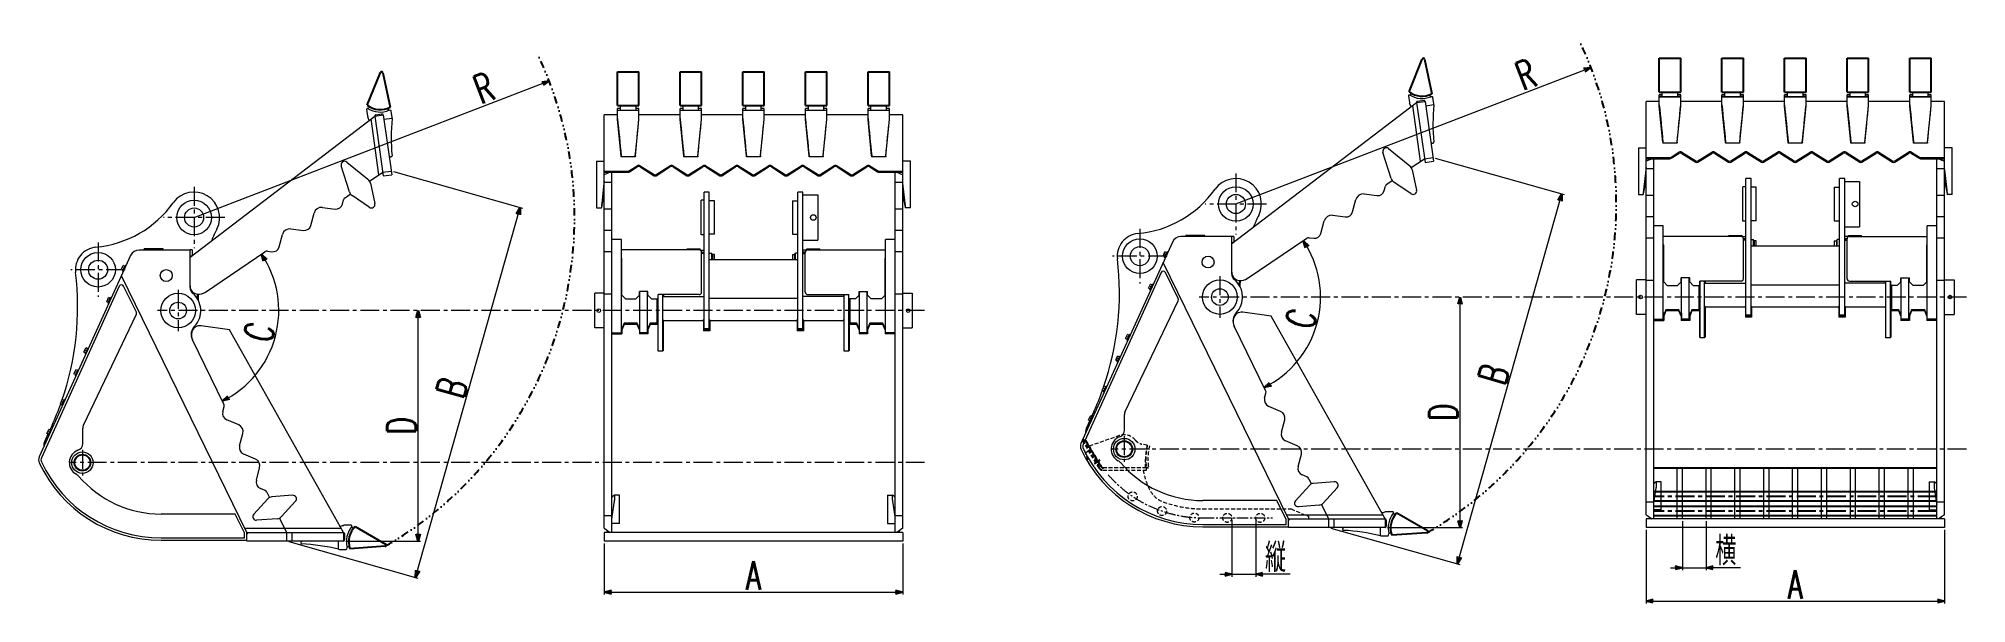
# Model space of a CAD drawing. Header units: millimetres. Extents: x -1779 to 6302, y -1157 to 1211.
import ezdxf

# ---------------------------------------------------------------- set-up
doc = ezdxf.new("R2010")
doc.units = ezdxf.units.MM
doc.header["$LTSCALE"] = 2.5
for name, pattern in [('CENTER', [50.8, 31.75, -6.35, 6.35, -6.35]), ('CENTER2', [28.575, 19.05, -3.175, 3.175, -3.175]), ('DASHED2', [9.525, 6.35, -3.175]), ('DIVIDE', [31.75, 12.7, -6.35, 0, -6.35, 0, -6.35])]:
    doc.linetypes.add(name, pattern=pattern)
doc.layers.add('ASSEM', color=7, linetype='Continuous')
doc.layers.add('EXCEPT', color=7, linetype='Continuous')
doc.styles.add('dcStyle0', font='txt.shx', dxfattribs={"width": 0.666667, "bigfont": 'bigfont'})
doc.dimstyles.new('dc_Ang01', dxfattribs={"dimtxt": 120, "dimasz": 30.000019, "dimexe": 10, "dimexo": 10, "dimgap": 10.000001, "dimtad": 3, "dimdec": 1, "dimdsep": 46, "dimtxsty": 'dcStyle0', "dimblk1": 'OPEN30', "dimblk2": 'OPEN30', "dimsah": 1, "dimcen": 0.09, "dimclrd": 3, "dimclre": 7, "dimclrt": 3, "dimadec": 0, "dimazin": 2, "dimtfac": 1, "dimtdec": 4, "dimtmove": 0, "dimatfit": 3, "dimfxl": 1, "dimarcsym": 1})
doc.dimstyles.new('dc_Radial05', dxfattribs={"dimtxt": 120, "dimasz": 30.000019, "dimexe": 10, "dimexo": 10, "dimgap": 10, "dimtad": 3, "dimdec": 1, "dimdsep": 46, "dimtxsty": 'dcStyle0', "dimblk1": 'OPEN30', "dimblk2": 'OPEN30', "dimsah": 1, "dimcen": 0.09, "dimclrd": 3, "dimclre": 3, "dimclrt": 3, "dimadec": 0, "dimazin": 2, "dimtfac": 1, "dimtdec": 4, "dimtmove": 0, "dimatfit": 0, "dimfxl": 1, "dimarcsym": 1})
doc.dimstyles.new('dc_Rotated', dxfattribs={"dimtxt": 120, "dimasz": 30.000019, "dimexe": 10, "dimexo": 10, "dimgap": 10, "dimtad": 3, "dimdec": 1, "dimdsep": 46, "dimtxsty": 'dcStyle0', "dimblk1": 'OPEN30', "dimblk2": 'OPEN30', "dimsah": 1, "dimcen": 0.09, "dimclrd": 3, "dimclre": 3, "dimclrt": 3, "dimadec": 0, "dimazin": 2, "dimtfac": 1, "dimtdec": 4, "dimtmove": 0, "dimatfit": 3, "dimfxl": 1, "dimarcsym": 1})
doc.dimstyles.new('dc_Rotated_F3', dxfattribs={"dimtxt": 120, "dimasz": 30.000019, "dimexe": 10, "dimexo": 10, "dimgap": 10, "dimtad": 3, "dimdec": 1, "dimdsep": 46, "dimtxsty": 'dcStyle0', "dimblk1": 'OPEN30', "dimblk2": 'OPEN30', "dimsah": 1, "dimcen": 0.09, "dimse2": 1, "dimclrd": 3, "dimclre": 3, "dimclrt": 3, "dimadec": 0, "dimazin": 2, "dimtfac": 1, "dimtdec": 4, "dimtmove": 0, "dimatfit": 3, "dimfxl": 1, "dimarcsym": 1})

msp = doc.modelspace()

# ---------------------------------------------------------------- blocks, each defined once
blk = doc.blocks.new('_Open30')
at = {"color": 0, "linetype": 'ByBlock', "lineweight": -2}
for p, q in [((-1, 0.267949), (0, 0)), ((0, 0), (-1, -0.267949)), ((0, 0), (-1, 0))]:
    blk.add_line(p, q, dxfattribs=at)
blk = doc.blocks.new('*D1')
at = {"color": 3, "linetype": 'Continuous', "lineweight": 13}
blk.add_arc((-1194.3, 70.4), 421.9, 296.07007, 34.07007, dxfattribs=at)
at = {"color": 3, "xscale": 30.00002807615286, "yscale": 29.99989368223643}
for p, rotation in [((-844.9, 306.7), 121.4774493354639), ((-1008.9, -308.6), 208.6626857771918)]:
    blk.add_blockref('_Open30', p, dxfattribs=dict(at, rotation=rotation))
at = {"color": 3, "insert": (-796.4, -35.7), "char_height": 120, "attachment_point": 8, "rotation": 75.07007, "style": 'dcStyle0'}
blk.add_mtext('\\T1.00;C', dxfattribs=at)
blk = doc.blocks.new('*D2')
at = {"color": 3, "linetype": 'Continuous', "lineweight": 13}
for p, q in [((-187.8, -895.6), (-187.8, 70.4)), ((-491.7, -895.6), (-177.8, -895.6))]:
    blk.add_line(p, q, dxfattribs=at)
at = {"color": 3, "xscale": 30.00002807615286, "yscale": 29.99989368223643}
for p, rotation in [((-187.8, 70.4), 90), ((-187.8, -895.6), 270)]:
    blk.add_blockref('_Open30', p, dxfattribs=dict(at, rotation=rotation))
at = {"color": 3, "insert": (-197.8, -412.6), "char_height": 120, "attachment_point": 8, "rotation": 90, "style": 'dcStyle0'}
blk.add_mtext('\\T1.00;D', dxfattribs=at)
blk = doc.blocks.new('*D3')
at = {"color": 3, "linetype": 'Continuous', "lineweight": 13}
for p, q in [((-291.5, 652.7), (249.1, 499.9)), ((-198.8, -1048.4), (239.5, 502.7)), ((-729.7, -898.3), (-189.2, -1051.1))]:
    blk.add_line(p, q, dxfattribs=at)
at = {"color": 3, "xscale": 30.00002807615286, "yscale": 29.99989368223643}
for p, rotation in [((239.5, 502.7), 74.22111519368949), ((-198.8, -1048.4), 254.2211151936895)]:
    blk.add_blockref('_Open30', p, dxfattribs=dict(at, rotation=rotation))
at = {"color": 3, "insert": (10.7, -270.1), "char_height": 120, "attachment_point": 8, "rotation": 74.22112, "style": 'dcStyle0'}
blk.add_mtext('\\T1.00;B', dxfattribs=at)
blk = doc.blocks.new('*D4')
at = {"color": 3, "linetype": 'Continuous', "lineweight": 13}
blk.add_line((-1127.3, 460.4), (360.7, 1032.9), dxfattribs=at)
at = {"color": 3, "xscale": 30.00002807615286, "yscale": 29.99989368223643, "rotation": 21.04212923598238}
blk.add_blockref('_Open30', (360.7, 1032.9), dxfattribs=at)
at = {"color": 3, "insert": (143.3, 959.9), "char_height": 120, "attachment_point": 9, "rotation": 21.04213, "style": 'dcStyle0'}
blk.add_mtext('\\T1.00;R', dxfattribs=at)
blk = doc.blocks.new('*D5')
at = {"color": 3, "linetype": 'Continuous', "lineweight": 13}
for p, q in [((592, -905.6), (592, -1120.1)), ((1843, -905.6), (1843, -1120.1)), ((592, -1110.1), (1843, -1110.1))]:
    blk.add_line(p, q, dxfattribs=at)
at = {"color": 3, "xscale": 30.00002807615286, "yscale": 29.99989368223643}
for p, rotation in [((592, -1110.1), 180), ((1843, -1110.1), 360)]:
    blk.add_blockref('_Open30', p, dxfattribs=dict(at, rotation=rotation))
at = {"color": 3, "insert": (1217.5, -1100.1), "char_height": 120, "attachment_point": 8, "style": 'dcStyle0'}
blk.add_mtext('\\T1.00;A', dxfattribs=at)
blk = doc.blocks.new('*D6')
at = {"layer": 'EXCEPT', "color": 3, "linetype": 'Continuous', "lineweight": 13}
blk.add_arc((3172.5, 127.1), 421.9, 296.07007, 34.07007, dxfattribs=at)
at = {"layer": 'EXCEPT', "color": 3, "xscale": 30.00002807615286, "yscale": 29.99989368223643}
for p, rotation in [((3522, 363.4), 122.0330090876655), ((3357.9, -251.9), 208.1071260249898)]:
    blk.add_blockref('_Open30', p, dxfattribs=dict(at, rotation=rotation))
at = {"layer": 'EXCEPT', "color": 3, "insert": (3570.5, 21), "char_height": 120, "attachment_point": 8, "rotation": 75.07007, "style": 'dcStyle0'}
blk.add_mtext('\\T1.00;C', dxfattribs=at)
blk = doc.blocks.new('*D7')
at = {"layer": 'EXCEPT', "color": 3, "linetype": 'Continuous', "lineweight": 13}
for p, q in [((4179.1, -838.9), (4179.1, 127.1)), ((3875.1, -838.9), (4189.1, -838.9))]:
    blk.add_line(p, q, dxfattribs=at)
at = {"layer": 'EXCEPT', "color": 3, "xscale": 30.00002807615286, "yscale": 29.99989368223643}
for p, rotation in [((4179.1, 127.1), 90), ((4179.1, -838.9), 270)]:
    blk.add_blockref('_Open30', p, dxfattribs=dict(at, rotation=rotation))
at = {"layer": 'EXCEPT', "color": 3, "insert": (4169.1, -355.9), "char_height": 120, "attachment_point": 8, "rotation": 90, "style": 'dcStyle0'}
blk.add_mtext('\\T1.00;D', dxfattribs=at)
blk = doc.blocks.new('*D8')
at = {"layer": 'EXCEPT', "color": 3, "linetype": 'Continuous', "lineweight": 13}
for p, q in [((4075.4, 709.4), (4615.9, 556.6)), ((4168, -991.7), (4606.3, 559.4)), ((3637.1, -841.6), (4177.7, -994.4))]:
    blk.add_line(p, q, dxfattribs=at)
at = {"layer": 'EXCEPT', "color": 3, "xscale": 30.00002807615286, "yscale": 29.99989368223643}
for p, rotation in [((4606.3, 559.4), 74.22111519368946), ((4168, -991.7), 254.2211151936895)]:
    blk.add_blockref('_Open30', p, dxfattribs=dict(at, rotation=rotation))
at = {"layer": 'EXCEPT', "color": 3, "insert": (4377.5, -213.4), "char_height": 120, "attachment_point": 8, "rotation": 74.22112, "style": 'dcStyle0'}
blk.add_mtext('\\T1.00;B', dxfattribs=at)
blk = doc.blocks.new('*D9')
at = {"layer": 'EXCEPT', "color": 3, "linetype": 'Continuous', "lineweight": 13}
blk.add_line((3239.5, 517.1), (4727.6, 1089.6), dxfattribs=at)
at = {"layer": 'EXCEPT', "color": 3, "xscale": 30.00002807615286, "yscale": 29.99989368223643, "rotation": 21.04212923598236}
blk.add_blockref('_Open30', (4727.6, 1089.6), dxfattribs=at)
at = {"layer": 'EXCEPT', "color": 3, "insert": (4510.1, 1016.6), "char_height": 120, "attachment_point": 9, "rotation": 21.04213, "style": 'dcStyle0'}
blk.add_mtext('\\T1.00;R', dxfattribs=at)
blk = doc.blocks.new('*D10')
at = {"layer": 'EXCEPT', "color": 3, "linetype": 'Continuous', "lineweight": 13}
for p, q in [((4958.8, -848.9), (4958.8, -1157.3)), ((6209.8, -848.9), (6209.8, -1157.3)), ((4958.8, -1147.3), (6209.8, -1147.3))]:
    blk.add_line(p, q, dxfattribs=at)
at = {"layer": 'EXCEPT', "color": 3, "xscale": 30.00002807615286, "yscale": 29.99989368223643}
for p, rotation in [((4958.8, -1147.3), 180), ((6209.8, -1147.3), 360)]:
    blk.add_blockref('_Open30', p, dxfattribs=dict(at, rotation=rotation))
at = {"layer": 'EXCEPT', "color": 3, "insert": (5584.3, -1137.3), "char_height": 120, "attachment_point": 8, "style": 'dcStyle0'}
blk.add_mtext('\\T1.00;A', dxfattribs=at)
blk = doc.blocks.new('DC_IMAGEDIMGROUP_1')
at = {"layer": 'EXCEPT', "color": 3, "linetype": 'Continuous', "lineweight": 13}
for p, q in [((3222.6, -808.4), (3222.6, -1045.2)), ((3322.6, -808.4), (3322.6, -1045.2)), ((3172.6, -1035.2), (3222.6, -1035.2)), ((3222.6, -1035.2), (3322.6, -1035.2)), ((3467.6, -1035.2), (3322.6, -1035.2))]:
    blk.add_line(p, q, dxfattribs=at)
at = {"layer": 'EXCEPT', "color": 3, "xscale": 30.00002807615286, "yscale": 29.99989368223643}
for p, rotation in [((3222.6, -1035.2), 360), ((3322.6, -1035.2), 180)]:
    blk.add_blockref('_Open30', p, dxfattribs=dict(at, rotation=rotation))
at = {"layer": 'EXCEPT', "color": 3, "insert": (3361.6, -1025.2), "char_height": 120, "attachment_point": 7, "style": 'dcStyle0'}
blk.add_mtext('\\T1.00;縦', dxfattribs=at)
blk = doc.blocks.new('*D12')
at = {"layer": 'EXCEPT', "color": 3, "linetype": 'Continuous', "lineweight": 13}
for p, q in [((5111.3, -812.9), (5111.3, -1017.4)), ((5210.3, -812.9), (5210.3, -1017.4)), ((5061.3, -1007.4), (5111.3, -1007.4)), ((5111.3, -1007.4), (5210.3, -1007.4)), ((5355.3, -1007.4), (5210.3, -1007.4))]:
    blk.add_line(p, q, dxfattribs=at)
at = {"layer": 'EXCEPT', "color": 3, "xscale": 30.00002807615286, "yscale": 29.99989368223643}
for p, rotation in [((5111.3, -1007.4), 360), ((5210.3, -1007.4), 180)]:
    blk.add_blockref('_Open30', p, dxfattribs=dict(at, rotation=rotation))
at = {"layer": 'EXCEPT', "color": 3, "insert": (5249.3, -997.4), "char_height": 120, "attachment_point": 7, "style": 'dcStyle0'}
blk.add_mtext('\\T1.00;横', dxfattribs=at)

# ---------------------------------------------------------------- dimensions: what is measured, and where the dimension line sits
at = {"linetype": 'Continuous', "lineweight": 13}
dim = msp.add_radius_dim(center=(-1127.35, 460.39), mpoint=(360.75, 1032.87), text='R', dimstyle='dc_Radial05', override={"dimtxt": 120, "dimasz": 30.000019, "dimexe": 10, "dimexo": 10, "dimgap": 10, "dimtad": 3, "dimtih": 0, "dimtoh": 0, "dimdec": 1, "dimlfac": 1, "dimzin": 8, "dimtxsty": 'dcStyle0', "dimblk1": 'Open30', "dimblk2": 'Open30', "dimsah": 1, "dimclrd": 3, "dimclre": 3, "dimclrt": 3, "dimazin": 2, "dimtofl": 1, "dimatfit": 0, "dimtolj": 0, "dimtzin": 8, "dimarcsym": 1}, dxfattribs=at)
dim.commit()
dim.dimension.update_dxf_attribs({"geometry": '*D4', "text_midpoint": (102.07, 933.35), "dimtype": 164})
for base, p1, p2, angle, text, dimstyle, override, picture, middle in [((239.46, 502.66), (-739.35, -895.61), (-301.07, 655.4), 74.221115, 'B', 'dc_Rotated', {"dimtxt": 120, "dimasz": 30.000019, "dimexe": 10, "dimexo": 10, "dimgap": 10, "dimtad": 3, "dimtih": 0, "dimtoh": 0, "dimdec": 1, "dimlfac": 1, "dimzin": 8, "dimtxsty": 'dcStyle0', "dimblk1": 'Open30', "dimblk2": 'Open30', "dimsah": 1, "dimclrd": 3, "dimclre": 3, "dimclrt": 3, "dimazin": 2, "dimtofl": 1, "dimtolj": 0, "dimtzin": 8, "dimarcsym": 1}, '*D3', (20.32, -272.85)), ((-187.78, 70.39), (-501.72, -895.61), (-187.78, 70.39), 90, 'D', 'dc_Rotated_F3', {"dimtxt": 120, "dimasz": 30.000019, "dimexe": 10, "dimexo": 10, "dimgap": 10, "dimtad": 3, "dimtih": 0, "dimtoh": 0, "dimdec": 1, "dimlfac": 1, "dimzin": 8, "dimtxsty": 'dcStyle0', "dimblk1": 'Open30', "dimblk2": 'Open30', "dimsah": 1, "dimse2": 1, "dimclrd": 3, "dimclre": 3, "dimclrt": 3, "dimazin": 2, "dimtofl": 1, "dimtolj": 0, "dimtzin": 8, "dimarcsym": 1}, '*D2', (-187.78, -412.61))]:
    dim = msp.add_linear_dim(base=base, p1=p1, p2=p2, angle=angle, text=text, dimstyle=dimstyle, override=override, dxfattribs=at)
    dim.commit()
    dim.dimension.update_dxf_attribs({"geometry": picture, "text_midpoint": middle, "dimtype": 160})
dim = msp.add_angular_dim_2l(base=(-786.69, -38.31), line1=((-1079.84, 147.83), (-830.25, 316.62)), line2=((-1002.52, -321.7), (-1134.53, -51.87)), text='C', dimstyle='dc_Ang01', override={"dimtxt": 120, "dimasz": 30.000019, "dimexe": 10, "dimexo": 10, "dimgap": 10.000001, "dimtad": 3, "dimtih": 0, "dimtoh": 0, "dimdec": 1, "dimlfac": 1, "dimzin": 8, "dimtxsty": 'dcStyle0', "dimblk1": 'Open30', "dimblk2": 'Open30', "dimsah": 1, "dimclrd": 3, "dimclre": 7, "dimclrt": 3, "dimazin": 2, "dimtofl": 1, "dimtolj": 0, "dimtzin": 8, "dimarcsym": 1}, dxfattribs=at)
dim.commit()
dim.dimension.update_dxf_attribs({"geometry": '*D1', "text_midpoint": (-786.69, -38.31), "dimtype": 162})
dim = msp.add_linear_dim(base=(1842.99, -1110.13), p1=(591.99, -895.61), p2=(1842.99, -895.61), text='A', dimstyle='dc_Rotated', override={"dimtxt": 120, "dimasz": 30.000019, "dimexe": 10, "dimexo": 10, "dimgap": 10, "dimtad": 3, "dimtih": 0, "dimtoh": 0, "dimdec": 1, "dimlfac": 1, "dimzin": 8, "dimtxsty": 'dcStyle0', "dimblk1": 'Open30', "dimblk2": 'Open30', "dimsah": 1, "dimclrd": 3, "dimclre": 3, "dimclrt": 3, "dimazin": 2, "dimtofl": 1, "dimtolj": 0, "dimtzin": 8, "dimarcsym": 1}, dxfattribs=at)
dim.commit()
dim.dimension.update_dxf_attribs({"geometry": '*D5', "text_midpoint": (1217.49, -1110.13), "dimtype": 160})
at = {"layer": 'EXCEPT', "linetype": 'Continuous', "lineweight": 13}
dim = msp.add_radius_dim(center=(3239.5, 517.08), mpoint=(4727.59, 1089.56), text='R', dimstyle='dc_Radial05', override={"dimtxt": 120, "dimasz": 30.000019, "dimexe": 10, "dimexo": 10, "dimgap": 10, "dimtad": 3, "dimtih": 0, "dimtoh": 0, "dimdec": 1, "dimlfac": 1, "dimzin": 8, "dimtxsty": 'dcStyle0', "dimblk1": 'Open30', "dimblk2": 'Open30', "dimsah": 1, "dimclrd": 3, "dimclre": 3, "dimclrt": 3, "dimazin": 2, "dimtofl": 1, "dimatfit": 0, "dimtolj": 0, "dimtzin": 8, "dimarcsym": 1}, dxfattribs=at)
dim.commit()
dim.dimension.update_dxf_attribs({"geometry": '*D9', "text_midpoint": (4468.91, 990.05), "dimtype": 164})
for base, p1, p2, angle, text, dimstyle, override, picture, middle in [((4606.3, 559.35), (3627.5, -838.92), (4065.77, 712.09), 74.221115, 'B', 'dc_Rotated', {"dimtxt": 120, "dimasz": 30.000019, "dimexe": 10, "dimexo": 10, "dimgap": 10, "dimtad": 3, "dimtih": 0, "dimtoh": 0, "dimdec": 1, "dimlfac": 1, "dimzin": 8, "dimtxsty": 'dcStyle0', "dimblk1": 'Open30', "dimblk2": 'Open30', "dimsah": 1, "dimclrd": 3, "dimclre": 3, "dimclrt": 3, "dimazin": 2, "dimtofl": 1, "dimtolj": 0, "dimtzin": 8, "dimarcsym": 1}, '*D8', (4387.17, -216.15)), ((4179.07, 127.08), (3865.12, -838.92), (4179.07, 127.08), 90, 'D', 'dc_Rotated_F3', {"dimtxt": 120, "dimasz": 30.000019, "dimexe": 10, "dimexo": 10, "dimgap": 10, "dimtad": 3, "dimtih": 0, "dimtoh": 0, "dimdec": 1, "dimlfac": 1, "dimzin": 8, "dimtxsty": 'dcStyle0', "dimblk1": 'Open30', "dimblk2": 'Open30', "dimsah": 1, "dimse2": 1, "dimclrd": 3, "dimclre": 3, "dimclrt": 3, "dimazin": 2, "dimtofl": 1, "dimtolj": 0, "dimtzin": 8, "dimarcsym": 1}, '*D7', (4179.07, -355.92))]:
    dim = msp.add_linear_dim(base=base, p1=p1, p2=p2, angle=angle, text=text, dimstyle=dimstyle, override=override, dxfattribs=at)
    dim.commit()
    dim.dimension.update_dxf_attribs({"geometry": picture, "text_midpoint": middle, "dimtype": 160})
dim = msp.add_angular_dim_2l(base=(3580.16, 18.38), line1=((3287, 204.52), (3536.6, 373.32)), line2=((3364.32, -265.01), (3232.31, 4.82)), text='C', dimstyle='dc_Ang01', override={"dimtxt": 120, "dimasz": 30.000019, "dimexe": 10, "dimexo": 10, "dimgap": 10.000001, "dimtad": 3, "dimtih": 0, "dimtoh": 0, "dimdec": 1, "dimlfac": 1, "dimzin": 8, "dimtxsty": 'dcStyle0', "dimblk1": 'Open30', "dimblk2": 'Open30', "dimsah": 1, "dimclrd": 3, "dimclre": 3, "dimclrt": 3, "dimazin": 2, "dimtofl": 1, "dimtolj": 0, "dimtzin": 8, "dimarcsym": 1}, dxfattribs=at)
dim.commit()
dim.dimension.update_dxf_attribs({"geometry": '*D6', "text_midpoint": (3580.16, 18.38), "dimtype": 162})
for base, p1, p2, text, picture, middle in [((5210.34, -1007.4), (5111.34, -802.92), (5210.34, -802.92), '横', '*D12', (5297.32, -1007.4)), ((6209.84, -1147.26), (4958.84, -838.92), (6209.84, -838.92), 'A', '*D10', (5584.34, -1147.26))]:
    dim = msp.add_linear_dim(base=base, p1=p1, p2=p2, text=text, dimstyle='dc_Rotated', override={"dimtxt": 120, "dimasz": 30.000019, "dimexe": 10, "dimexo": 10, "dimgap": 10, "dimtad": 3, "dimtih": 0, "dimtoh": 0, "dimdec": 1, "dimlfac": 1, "dimzin": 8, "dimtxsty": 'dcStyle0', "dimblk1": 'Open30', "dimblk2": 'Open30', "dimsah": 1, "dimclrd": 3, "dimclre": 3, "dimclrt": 3, "dimazin": 2, "dimtofl": 1, "dimtolj": 0, "dimtzin": 8, "dimarcsym": 1}, dxfattribs=at)
    dim.commit()
    dim.dimension.update_dxf_attribs({"geometry": picture, "text_midpoint": middle, "dimtype": 160})

# ---------------------------------------------------------------- linework, layer by layer
at = {"color": 3, "linetype": 'Continuous', "lineweight": 25}
for p, q in [((-401.47, 930.83), (-346.08, 1068.03)), ((-336.55, 1067.19), (-305.89, 922.77)), ((647.49, 1071.15), (737.49, 1071.15)), ((647.49, 929.33), (647.49, 1071.15)), ((737.49, 929.33), (737.49, 1071.15)), ((909.99, 1071.15), (999.99, 1071.15)), ((909.99, 929.33), (909.99, 1071.15)), ((999.99, 929.33), (999.99, 1071.15)), ((1172.49, 1071.15), (1262.49, 1071.15)), ((1172.49, 929.33), (1172.49, 1071.15)), ((1262.49, 929.33), (1262.49, 1071.15)), ((1434.99, 1071.15), (1524.99, 1071.15)), ((1434.99, 929.33), (1434.99, 1071.15)), ((1524.99, 929.33), (1524.99, 1071.15)), ((1697.49, 1071.15), (1787.49, 1071.15)), ((1697.49, 929.33), (1697.49, 1071.15)), ((1787.49, 929.33), (1787.49, 1071.15)), ((647.49, 929.33), (737.49, 929.33)), ((909.99, 929.33), (999.99, 929.33)), ((1172.49, 929.33), (1262.49, 929.33)), ((1434.99, 929.33), (1524.99, 929.33)), ((1697.49, 929.33), (1787.49, 929.33)), ((-452.63, -834.52), (-324.47, -908.47)), ((-326.62, -917.79), (-473.91, -928.05))]:
    msp.add_line(p, q, dxfattribs=at)
at = {"color": 4, "linetype": 'CENTER', "lineweight": 13}
for p, q in [((-1127.35, 588.79), (-1127.35, 331.99)), ((-998.95, 460.39), (-1255.75, 460.39)), ((-1529.89, 355.66), (-1529.89, 127.66)), ((-1415.89, 241.66), (-1643.89, 241.66)), ((-1194.35, 157.39), (-1194.35, -16.61)), ((-1595.45, -513.06), (-1595.45, -621.06))]:
    msp.add_line(p, q, dxfattribs=at)
at = {"color": 3, "linetype": 'CENTER', "lineweight": 13}
for p, q in [((1934.97, 70.39), (-1281.35, 70.39)), ((1934.97, -567.06), (-1649.45, -567.06))]:
    msp.add_line(p, q, dxfattribs=at)
at = {"color": 3, "linetype": 'DIVIDE', "lineweight": 25}
msp.add_arc((-1127.35, 460.39), 1594.42, 300.236229, 25.782751, dxfattribs=at)
at = {"color": 3, "linetype": 'Continuous', "lineweight": 25}
for centre, radius, start, end in [((-341.45, 1066.15), 5, 11.986143, 158.013857), ((-347.28, 1002.68), 90, 232.9786, 297.38156), ((-389.01, -898.19), 90, 134.9786, 199.38156), ((-326.97, -912.8), 5, 273.986143, 60.013857)]:
    msp.add_arc(centre, radius, start, end, dxfattribs=at)
at = {"layer": 'ASSEM', "color": 3, "linetype": 'Continuous', "lineweight": 18}
for p, q in [((-404.07, 914.02), (-400.06, 885.51)), ((-399.34, 917.3), (-400.85, 917.42)), ((-392.98, 925.15), (-394.27, 921.95)), ((-369.79, 885.7), (-334.14, 890.71)), ((-365.54, 891.35), (-339.79, 894.97)), ((-334.14, 890.71), (-298.86, 639.64)), ((-314.59, 915.57), (-315.23, 918.59)), ((-303.77, 909.39), (-309.97, 909.91)), ((-297.24, 879.57), (-301.06, 906.82)), ((591.99, -842.11), (591.99, 890.71)), ((647.49, 890.71), (591.99, 890.71)), ((659.99, 917.44), (647.49, 917.44)), ((647.49, 871.15), (647.49, 917.43)), ((659.99, 917.3), (647.49, 917.3)), ((647.49, 909.91), (737.49, 909.91)), ((737.49, 909.39), (647.49, 909.39)), ((659.99, 909.91), (659.99, 929.33)), ((724.99, 909.91), (724.99, 929.33)), ((737.49, 917.44), (724.99, 917.44)), ((737.49, 917.3), (724.99, 917.3)), ((737.49, 871.15), (737.49, 917.43)), ((909.99, 890.71), (737.49, 890.71)), ((922.49, 917.44), (909.99, 917.44)), ((909.99, 871.15), (909.99, 917.43)), ((922.49, 917.3), (909.99, 917.3)), ((909.99, 909.91), (999.99, 909.91)), ((999.99, 909.39), (909.99, 909.39)), ((922.49, 909.91), (922.49, 929.33)), ((987.49, 909.91), (987.49, 929.33)), ((999.99, 917.44), (987.49, 917.44)), ((999.99, 917.3), (987.49, 917.3)), ((999.99, 871.15), (999.99, 917.43)), ((1172.49, 890.71), (999.99, 890.71)), ((1184.99, 917.44), (1172.49, 917.44)), ((1172.49, 871.15), (1172.49, 917.43)), ((1184.99, 917.3), (1172.49, 917.3)), ((1172.49, 909.91), (1262.49, 909.91)), ((1262.49, 909.39), (1172.49, 909.39)), ((1184.99, 909.91), (1184.99, 929.33)), ((1249.99, 909.91), (1249.99, 929.33)), ((1262.49, 917.44), (1249.99, 917.44)), ((1262.49, 917.3), (1249.99, 917.3)), ((1262.49, 871.15), (1262.49, 917.43)), ((1434.99, 890.71), (1262.49, 890.71)), ((1447.49, 917.44), (1434.99, 917.44)), ((1434.99, 871.15), (1434.99, 917.43)), ((1447.49, 917.3), (1434.99, 917.3)), ((1434.99, 909.91), (1524.99, 909.91)), ((1524.99, 909.39), (1434.99, 909.39)), ((1447.49, 909.91), (1447.49, 929.33)), ((1512.49, 909.91), (1512.49, 929.33)), ((1524.99, 917.44), (1512.49, 917.44)), ((1524.99, 917.3), (1512.49, 917.3)), ((1524.99, 871.15), (1524.99, 917.43)), ((1697.49, 890.71), (1524.99, 890.71)), ((1709.99, 917.44), (1697.49, 917.44)), ((1697.49, 871.15), (1697.49, 917.43)), ((1709.99, 917.3), (1697.49, 917.3)), ((1697.49, 909.91), (1787.49, 909.91)), ((1787.49, 909.39), (1697.49, 909.39)), ((1709.99, 909.91), (1709.99, 929.33)), ((1774.99, 909.91), (1774.99, 929.33)), ((1787.49, 917.44), (1774.99, 917.44)), ((1787.49, 917.3), (1774.99, 917.3)), ((1787.49, 871.15), (1787.49, 917.43)), ((1842.99, 890.71), (1787.49, 890.71)), ((1842.99, -842.11), (1842.99, 890.71)), ((-1144.35, 294.34), (-369.79, 885.7)), ((-352.87, 639.47), (-385.76, 873.51)), ((-369.79, 885.7), (-334.51, 634.63)), ((-297.17, 875.96), (-331.39, 871.15)), ((662.79, 719.4), (647.49, 871.15)), ((722.2, 719.4), (737.49, 871.15)), ((925.29, 719.4), (909.99, 871.15)), ((984.7, 719.4), (999.99, 871.15)), ((1187.79, 719.4), (1172.49, 871.15)), ((1247.2, 719.4), (1262.49, 871.15)), ((1450.29, 719.4), (1434.99, 871.15)), ((1509.7, 719.4), (1524.99, 871.15)), ((1712.79, 719.4), (1697.49, 871.15)), ((1772.2, 719.4), (1787.49, 871.15)), ((-476.53, 567.91), (-510.72, 676.73)), ((-486.91, 692.83), (-398.64, 620.58)), ((-392.18, 612.88), (-336.72, 650.39)), ((-336.72, 650.39), (-301.07, 655.4)), ((-310.07, 719.4), (-304.42, 715.14)), ((-304.42, 715.14), (-300.33, 715.72)), ((559.99, 696.22), (559.99, 500.56)), ((559.99, 696.22), (591.99, 696.22)), ((591.99, 655.4), (692.06, 655.4)), ((616.99, 650.39), (591.99, 639.47)), ((591.99, 650.39), (692.06, 650.39)), ((623.99, -859.61), (623.99, 650.39)), ((662.79, 719.4), (663.29, 715.14)), ((663.29, 715.14), (663.29, 715.72)), ((721.7, 715.14), (663.29, 715.14)), ((697.41, 656.93), (729.83, 677.25)), ((697.41, 651.92), (729.83, 672.24)), ((722.2, 719.4), (721.7, 715.14)), ((721.7, 715.14), (721.7, 715.72)), ((742.66, 677.25), (800.72, 640.87)), ((742.66, 672.24), (800.72, 635.86)), ((809.27, 640.87), (867.33, 677.25)), ((809.27, 635.86), (867.33, 672.24)), ((880.16, 677.25), (938.22, 640.87)), ((880.16, 672.24), (938.22, 635.86)), ((925.29, 719.4), (925.79, 715.14)), ((925.79, 715.14), (925.79, 715.72)), ((984.2, 715.14), (925.79, 715.14)), ((946.77, 640.87), (1004.83, 677.25)), ((946.77, 635.86), (1004.83, 672.24)), ((984.7, 719.4), (984.2, 715.14)), ((984.2, 715.14), (984.2, 715.72)), ((1017.66, 677.25), (1075.72, 640.87)), ((1017.66, 672.24), (1075.72, 635.86)), ((1084.27, 640.87), (1142.33, 677.25)), ((1084.27, 635.86), (1142.33, 672.24)), ((1155.16, 677.25), (1213.22, 640.87)), ((1155.16, 672.24), (1213.22, 635.86)), ((1187.79, 719.4), (1188.29, 715.14)), ((1188.29, 715.14), (1188.29, 715.72)), ((1246.7, 715.14), (1188.29, 715.14)), ((1221.77, 640.87), (1279.83, 677.25)), ((1221.77, 635.86), (1279.83, 672.24)), ((1247.2, 719.4), (1246.7, 715.14)), ((1246.7, 715.14), (1246.7, 715.72)), ((1292.66, 677.25), (1350.72, 640.87)), ((1292.66, 672.24), (1350.72, 635.86)), ((1359.27, 640.87), (1417.33, 677.25)), ((1359.27, 635.86), (1417.33, 672.24)), ((1430.16, 677.25), (1488.22, 640.87)), ((1430.16, 672.24), (1488.22, 635.86)), ((1450.29, 719.4), (1450.79, 715.14)), ((1450.79, 715.14), (1450.79, 715.72)), ((1509.2, 715.14), (1450.79, 715.14)), ((1496.77, 640.87), (1554.83, 677.25)), ((1496.77, 635.86), (1554.83, 672.24)), ((1509.7, 719.4), (1509.2, 715.14)), ((1509.2, 715.14), (1509.2, 715.72)), ((1567.66, 677.25), (1625.72, 640.87)), ((1567.66, 672.24), (1625.72, 635.86)), ((1634.27, 640.87), (1692.33, 677.25)), ((1634.27, 635.86), (1692.33, 672.24)), ((1705.16, 677.25), (1737.58, 656.93)), ((1705.16, 672.24), (1737.58, 651.92)), ((1712.79, 719.4), (1713.29, 715.14)), ((1713.29, 715.14), (1713.29, 715.72)), ((1771.7, 715.14), (1713.29, 715.14)), ((1742.93, 655.4), (1842.99, 655.4)), ((1742.93, 650.39), (1842.99, 650.39)), ((1772.2, 719.4), (1771.7, 715.14)), ((1771.7, 715.14), (1771.7, 715.72)), ((1810.99, -859.61), (1810.99, 650.39)), ((1817.99, 650.39), (1842.99, 639.47)), ((1874.99, 696.22), (1842.99, 696.22)), ((1874.99, 500.56), (1874.99, 696.22)), ((-388.33, 603.79), (-369.71, 518.76)), ((-334.51, 634.63), (-298.86, 639.64)), ((590.83, 603.79), (581.13, 518.76)), ((623.99, 607.51), (591.99, 607.51)), ((1032.24, 567.39), (1010.24, 567.39)), ((1010.24, -9.44), (1010.24, 567.38)), ((1032.24, -9.44), (1032.24, 567.38)), ((1424.74, 567.39), (1402.74, 567.39)), ((1402.74, -9.44), (1402.74, 567.38)), ((1424.74, -9.44), (1424.74, 567.38)), ((1842.99, 607.51), (1810.99, 607.51)), ((1853.86, 518.76), (1844.16, 603.79)), ((-589.55, 502.54), (-536.09, 496.07)), ((-505.68, 516.64), (-500.77, 535.01)), ((-494.68, 543.57), (-471.79, 559.05)), ((-392.8, 503.15), (-464.78, 552.09)), ((559.99, 500.55), (580.3, 500.55)), ((581.13, 503.15), (590.83, 552.09)), ((623.99, 495.87), (591.99, 495.87)), ((998.24, 387.89), (998.24, 532.89)), ((1010.24, 532.89), (998.24, 532.89)), ((1054.24, 530.39), (1032.24, 530.39)), ((1054.24, 390.39), (1054.24, 530.39)), ((1380.74, 530.39), (1380.74, 390.39)), ((1380.74, 530.39), (1402.74, 530.39)), ((1424.74, 555.39), (1486.74, 555.39)), ((1486.74, 555.39), (1486.74, 365.39)), ((1842.99, 495.87), (1810.99, 495.87)), ((1844.16, 552.09), (1853.86, 503.15)), ((1874.99, 500.55), (1854.69, 500.55)), ((-722.09, 412.9), (-668.62, 406.44)), ((-638.21, 427.01), (-624.31, 479.03)), ((623.99, 406.24), (591.99, 406.24)), ((1842.99, 406.24), (1810.99, 406.24)), ((-1144.35, 323.85), (-1358.05, 323.85)), ((-1337.05, 323.85), (-1337.05, 328.85)), ((-1257.05, 328.85), (-1337.05, 328.85)), ((-1257.05, 323.85), (-1257.05, 328.85)), ((-1144.35, 166.43), (-1144.35, 324.39)), ((-1135.35, 324.39), (-1144.35, 324.39)), ((-1135.35, 324.39), (-1135.35, 301.21)), ((-770.75, 337.37), (-756.84, 389.4)), ((663.99, 368.9), (623.99, 368.9)), ((663.99, -22.84), (663.99, 368.89)), ((990.24, 324.39), (663.99, 324.39)), ((939.24, 324.39), (939.24, 328.85)), ((939.24, 328.85), (994.24, 328.85)), ((993.31, 323.85), (1010.24, 323.85)), ((994.24, 323.85), (994.24, 328.85)), ((1010.24, 387.89), (998.24, 387.89)), ((1054.24, 390.39), (1032.24, 390.39)), ((1380.74, 390.39), (1402.74, 390.39)), ((1424.74, 365.39), (1486.74, 365.39)), ((1441.68, 323.85), (1424.74, 323.85)), ((1440.74, 323.85), (1440.74, 328.85)), ((1440.74, 328.85), (1495.74, 328.85)), ((1444.74, 324.39), (1770.99, 324.39)), ((1495.74, 324.39), (1495.74, 328.85)), ((1810.99, 368.9), (1770.99, 368.9)), ((1770.99, -22.84), (1770.99, 368.89)), ((-1393.57, 300.97), (-1776.63, -543.13)), ((-1432.49, 242.31), (-1424.64, 259.61)), ((-1421.28, 247.66), (-1428.56, 250.96)), ((-1426.65, 235.82), (-1415.91, 259.49)), ((-1417.35, 256.31), (-1424.64, 259.61)), ((-1412.99, 258.17), (-1415.91, 259.49)), ((-1144.35, 299.39), (-1137.73, 299.39)), ((-1135.35, 302.05), (-1134.24, 302.05)), ((-1079.84, 147.83), (-830.25, 316.62)), ((-820.04, 319.09), (-801.16, 316.81)), ((623.99, 316.6), (591.99, 316.6)), ((663.99, 289.39), (665.99, 289.39)), ((665.99, 134.39), (665.99, 289.39)), ((1000.24, 314.85), (1010.24, 314.85)), ((1000.24, 147.39), (1000.24, 314.39)), ((1010.24, 314.05), (1000.24, 314.05)), ((1010.24, 309.05), (1000.24, 309.05)), ((1032.24, 311.66), (1041.24, 311.66)), ((1402.74, 283.47), (1032.24, 283.47)), ((1041.24, 311.66), (1041.24, 283.47)), ((1045.24, 305.66), (1041.24, 311.66)), ((1045.24, 305.66), (1045.24, 283.47)), ((1054.24, 305.66), (1045.24, 305.66)), ((1054.24, 283.47), (1054.24, 305.66)), ((1380.74, 305.66), (1380.74, 283.47)), ((1380.74, 305.66), (1389.74, 305.66)), ((1389.74, 305.66), (1393.74, 311.66)), ((1389.74, 305.66), (1389.74, 283.47)), ((1393.74, 283.47), (1393.74, 311.66)), ((1402.74, 311.66), (1393.74, 311.66)), ((1434.74, 314.85), (1424.74, 314.85)), ((1424.74, 314.05), (1434.74, 314.05)), ((1424.74, 309.05), (1434.74, 309.05)), ((1434.74, 147.39), (1434.74, 314.39)), ((1770.99, 289.39), (1768.99, 289.39)), ((1768.99, 134.39), (1768.99, 289.39)), ((1842.99, 316.6), (1810.99, 316.6)), ((-1440.74, 172.84), (-1767.53, -547.26)), ((-1425.2, 239), (-1432.49, 242.31)), ((-906.26, -859.61), (-1432.31, 215.6)), ((-1423.74, 234.49), (-1426.65, 235.82)), ((-1369.21, 63.88), (-1422.65, 173.1)), ((-1493.69, 107.45), (-1485.84, 124.76)), ((-1486.4, 104.15), (-1493.69, 107.45)), ((-1482.48, 112.8), (-1489.76, 116.1)), ((-1487.85, 100.96), (-1477.11, 124.64)), ((-1484.94, 99.64), (-1487.85, 100.96)), ((-1478.55, 121.45), (-1485.84, 124.76)), ((-1474.19, 123.31), (-1477.11, 124.64)), ((551.99, -2.11), (551.99, 142.89)), ((591.99, 142.89), (551.99, 142.89)), ((623.99, 139.24), (591.99, 139.24)), ((665.99, 137.89), (663.99, 137.89)), ((665.99, 134.39), (680.99, 119.39)), ((680.99, 119.39), (723.99, 119.39)), ((723.99, 119.39), (738.99, 134.39)), ((738.99, 134.39), (738.99, 150.89)), ((774.99, 150.89), (738.99, 150.89)), ((740.99, 137.89), (738.99, 137.89)), ((740.99, -22.84), (740.99, 150.89)), ((772.99, -22.84), (772.99, 150.89)), ((774.99, 137.89), (772.99, 137.89)), ((774.99, 134.39), (774.99, 150.89)), ((774.99, 134.39), (789.99, 119.39)), ((789.99, 119.39), (817.24, 119.39)), ((813.99, 17.37), (813.99, 119.39)), ((817.24, 119.39), (817.24, 137.39)), ((990.24, 137.39), (817.24, 137.39)), ((818.49, -100.33), (818.49, 137.39)), ((837.49, -100.33), (837.49, 137.39)), ((840.24, 137.39), (840.24, 129.05)), ((840.24, 129.05), (1010.24, 129.05)), ((1402.74, 120.39), (1032.24, 120.39)), ((1594.74, 129.05), (1424.74, 129.05)), ((1444.74, 137.39), (1617.74, 137.39)), ((1594.74, 137.39), (1594.74, 129.05)), ((1597.49, -100.33), (1597.49, 137.39)), ((1616.49, -100.33), (1616.49, 137.39)), ((1617.74, 119.39), (1617.74, 137.39)), ((1644.99, 119.39), (1617.74, 119.39)), ((1620.99, 119.39), (1620.99, 17.37)), ((1644.99, 119.39), (1659.99, 134.39)), ((1659.99, 150.89), (1695.99, 150.89)), ((1659.99, 134.39), (1659.99, 150.89)), ((1659.99, 137.89), (1661.99, 137.89)), ((1661.99, -22.84), (1661.99, 150.89)), ((1693.99, -22.84), (1693.99, 150.89)), ((1693.99, 137.89), (1695.99, 137.89)), ((1695.99, 134.39), (1695.99, 150.89)), ((1695.99, 134.39), (1710.99, 119.39)), ((1753.99, 119.39), (1710.99, 119.39)), ((1753.99, 119.39), (1768.99, 134.39)), ((1768.99, 137.89), (1770.99, 137.89)), ((1842.99, 139.24), (1810.99, 139.24)), ((1842.99, 142.89), (1882.99, 142.89)), ((1882.99, 142.89), (1882.99, -2.11)), ((-1591.41, -409.62), (-1369.18, 55.17)), ((-979.53, -10.3), (-1098.39, 6.41)), ((669.23, 2.89), (663.99, 2.89)), ((664.99, 2.89), (664.99, -22.84)), ((674.99, 17.37), (665.99, -5.25)), ((674.99, 12.45), (665.99, -10.17)), ((674.99, 12.45), (674.99, 17.37)), ((729.99, 17.37), (674.99, 17.37)), ((729.99, 12.45), (674.99, 12.45)), ((729.99, 12.45), (729.99, 17.37)), ((738.99, -5.25), (729.99, 17.37)), ((738.99, -10.17), (729.99, 12.45)), ((740.99, 2.89), (735.76, 2.89)), ((739.99, 2.89), (739.99, -22.84)), ((778.23, 2.89), (772.99, 2.89)), ((783.99, 17.37), (774.99, -5.25)), ((783.99, 12.45), (774.99, -10.17)), ((783.99, 12.45), (783.99, 17.37)), ((816.49, 17.37), (783.99, 17.37)), ((816.49, 12.45), (783.99, 12.45)), ((816.49, 12.45), (816.49, 17.37)), ((816.49, 12.45), (816.49, -98.13)), ((839.49, 0.49), (837.49, 0.49)), ((839.49, 27.53), (839.49, 32.45)), ((839.49, 27.53), (839.49, -98.13)), ((1008.24, 27.53), (839.49, 27.53)), ((1008.24, 27.53), (1008.24, 32.45)), ((1008.24, 27.53), (1008.24, -14.35)), ((1010.24, 0.49), (1008.24, 0.49)), ((1034.24, 0.49), (1032.24, 0.49)), ((1034.24, 27.53), (1034.24, 32.45)), ((1034.24, 27.53), (1034.24, -14.35)), ((1400.74, 27.53), (1034.24, 27.53)), ((1400.74, 27.53), (1400.74, 32.45)), ((1400.74, 27.53), (1400.74, -14.35)), ((1402.74, 0.49), (1400.74, 0.49)), ((1426.74, 0.49), (1424.74, 0.49)), ((1426.74, 27.53), (1426.74, 32.45)), ((1595.49, 27.53), (1426.74, 27.53)), ((1426.74, 27.53), (1426.74, -14.35)), ((1595.49, 27.53), (1595.49, 32.45)), ((1595.49, 27.53), (1595.49, -98.13)), ((1597.49, 0.49), (1595.49, 0.49)), ((1650.99, 17.37), (1618.49, 17.37)), ((1618.49, 12.45), (1618.49, 17.37)), ((1650.99, 12.45), (1618.49, 12.45)), ((1618.49, 12.45), (1618.49, -98.13)), ((1659.99, -5.25), (1650.99, 17.37)), ((1650.99, 12.45), (1650.99, 17.37)), ((1659.99, -10.17), (1650.99, 12.45)), ((1656.76, 2.89), (1661.99, 2.89)), ((1693.99, 2.89), (1699.23, 2.89)), ((1704.99, 17.37), (1695.99, -5.25)), ((1704.99, 12.45), (1695.99, -10.17)), ((1759.99, 17.37), (1704.99, 17.37)), ((1704.99, 12.45), (1704.99, 17.37)), ((1759.99, 12.45), (1704.99, 12.45)), ((1759.99, 12.45), (1759.99, 17.37)), ((1768.99, -5.25), (1759.99, 17.37)), ((1768.99, -10.17), (1759.99, 12.45)), ((1765.76, 2.89), (1770.99, 2.89)), ((-1002.52, -321.7), (-1134.53, -51.87)), ((-501.72, -859.61), (-979.53, -10.3)), ((591.99, -2.11), (551.99, -2.11)), ((623.99, -22.84), (665.99, -22.84)), ((623.99, -27.76), (665.99, -27.76)), ((665.99, -10.17), (665.99, -5.25)), ((665.99, -10.17), (665.99, -27.76)), ((738.99, -10.17), (738.99, -5.25)), ((738.99, -10.17), (738.99, -27.76)), ((774.99, -22.84), (738.99, -22.84)), ((774.99, -27.76), (738.99, -27.76)), ((775.12, -4.95), (772.99, -4.95)), ((774.99, -10.17), (774.99, -5.25)), ((774.99, -10.17), (774.99, -27.76)), ((1034.24, -9.44), (1008.24, -9.44)), ((1034.24, -14.35), (1008.24, -14.35)), ((1032.24, -5.59), (1010.24, -5.59)), ((1426.74, -9.44), (1400.74, -9.44)), ((1426.74, -14.35), (1400.74, -14.35)), ((1424.74, -5.59), (1402.74, -5.59)), ((1659.87, -4.95), (1661.99, -4.95)), ((1659.99, -10.17), (1659.99, -5.25)), ((1659.99, -10.17), (1659.99, -27.76)), ((1695.99, -22.84), (1659.99, -22.84)), ((1695.99, -27.76), (1659.99, -27.76)), ((1695.99, -10.17), (1695.99, -5.25)), ((1695.99, -10.17), (1695.99, -27.76)), ((1768.99, -10.17), (1768.99, -5.25)), ((1768.99, -10.17), (1768.99, -27.76)), ((1810.99, -22.84), (1768.99, -22.84)), ((1810.99, -27.76), (1768.99, -27.76)), ((1842.99, -2.11), (1882.99, -2.11)), ((-1589.52, -103.72), (-1581.67, -86.42)), ((-1582.24, -107.03), (-1589.52, -103.72)), ((-1578.31, -98.38), (-1585.6, -95.07)), ((-1583.69, -110.22), (-1572.94, -86.54)), ((-1580.77, -111.54), (-1583.69, -110.22)), ((-1574.39, -89.73), (-1581.67, -86.42)), ((-1570.03, -87.86), (-1572.94, -86.54)), ((818.49, -93.21), (816.49, -93.21)), ((818.49, -98.13), (816.49, -98.13)), ((837.49, -100.33), (818.49, -100.33)), ((839.49, -93.21), (837.49, -93.21)), ((839.49, -98.13), (837.49, -98.13)), ((1597.49, -93.21), (1595.49, -93.21)), ((1597.49, -98.13), (1595.49, -98.13)), ((1616.49, -100.33), (1597.49, -100.33)), ((1618.49, -93.21), (1616.49, -93.21)), ((1618.49, -98.13), (1616.49, -98.13)), ((-1630.85, -194.79), (-1623, -177.48)), ((-1623.56, -198.09), (-1630.85, -194.79)), ((-1619.64, -189.44), (-1626.92, -186.13)), ((-1625.01, -201.28), (-1614.27, -177.6)), ((-1622.1, -202.6), (-1625.01, -201.28)), ((-1615.71, -180.79), (-1623, -177.48)), ((-1611.35, -178.93), (-1614.27, -177.6)), ((-1687.67, -320), (-1679.82, -302.69)), ((-1680.39, -323.3), (-1687.67, -320)), ((-1676.46, -314.65), (-1683.75, -311.34)), ((-1681.83, -326.49), (-1671.09, -302.81)), ((-1672.53, -306), (-1679.82, -302.69)), ((-1668.17, -304.13), (-1671.09, -302.81)), ((-1678.92, -327.81), (-1681.83, -326.49)), ((-1006.98, -352.76), (-1001.5, -332.15)), ((-940.11, -409.1), (-989.69, -388.09)), ((-1739.76, -447.35), (-1754.74, -480.36)), ((-1744.49, -445.21), (-1736.64, -427.9)), ((-1737.21, -448.51), (-1744.49, -445.21)), ((-1733.28, -439.86), (-1740.57, -436.55)), ((-1738.66, -451.7), (-1727.91, -428.02)), ((-1735.74, -453.02), (-1738.66, -451.7)), ((-1729.36, -431.21), (-1736.64, -427.9)), ((-1722.76, -409.9), (-1731.91, -430.05)), ((-1725, -429.34), (-1727.91, -428.02)), ((-1594.35, -487.12), (-1594.35, -422.56)), ((-936.66, -496.48), (-922.82, -444.44)), ((-1757.42, -492.76), (-1757.42, -500.79)), ((-869.79, -552.82), (-919.38, -531.81)), ((-866.35, -640.2), (-852.51, -588.16)), ((-877.35, -783.59), (-818.87, -719.13)), ((-829.43, -683.85), (-849.06, -675.53)), ((-821.81, -691.07), (-811.09, -712.99)), ((-714.67, -704), (-801.46, -710.61)), ((634.86, -704), (625.16, -710.61)), ((634.99, -703.96), (634.86, -704)), ((655.99, -703.96), (634.99, -703.96)), ((655.99, -821.85), (655.99, -703.96)), ((1778.99, -703.96), (1800, -703.96)), ((1778.99, -703.96), (1778.99, -821.85)), ((1800.13, -704), (1800, -703.96)), ((1809.83, -710.61), (1800.13, -704)), ((-955.07, -782.61), (-1265.92, -782.61)), ((-916.26, -861.93), (-955.07, -782.61)), ((-778.32, -802.02), (-865.1, -808.63)), ((-768.69, -799.64), (-739.35, -859.61)), ((-760.91, -793.5), (-702.43, -729.04)), ((623.99, -789.44), (591.99, -789.44)), ((625.16, -793.5), (634.86, -729.04)), ((1800.13, -729.04), (1809.83, -793.5)), ((1842.99, -789.44), (1810.99, -789.44)), ((-1265.92, -882.61), (-916.26, -882.61)), ((-916.26, -882.61), (-916.26, -861.93)), ((-914.83, -842.11), (-747.91, -842.11)), ((-914.83, -842.11), (-511.57, -842.11)), ((-906.26, -859.61), (-717.42, -859.61)), ((-906.26, -895.61), (-906.26, -859.61)), ((-899.26, -859.61), (-906.26, -866.61)), ((-906.26, -859.61), (-501.72, -859.61)), ((-739.35, -859.61), (-739.35, -895.61)), ((-739.35, -859.61), (-739.35, -895.61)), ((-717.42, -859.61), (-717.42, -895.61)), ((-501.72, -859.61), (-501.72, -895.61)), ((-468.91, -829.61), (-497.7, -829.61)), ((-496.72, -864.61), (-496.72, -890.61)), ((-466.32, -834.76), (-465.99, -833.28)), ((-459.43, -842.14), (-462.42, -840.42)), ((591.99, -842.11), (616.99, -859.61)), ((1842.99, -859.61), (591.99, -859.61)), ((591.99, -859.61), (591.99, -895.61)), ((605.99, -859.61), (605.99, -851.91)), ((614.99, -859.61), (614.99, -858.21)), ((655.99, -821.85), (623.99, -821.85)), ((1778.99, -821.85), (1810.99, -821.85)), ((1842.99, -842.11), (1817.99, -859.61)), ((1819.99, -859.61), (1819.99, -858.21)), ((1828.99, -859.61), (1828.99, -851.91)), ((1842.99, -859.61), (1842.99, -895.61)), ((-1265.92, -892.61), (-906.26, -892.61)), ((-717.42, -895.61), (-906.26, -895.61)), ((-501.72, -895.61), (-906.26, -895.61)), ((-674.72, -895.61), (-679.72, -900.61)), ((-679.72, -900.61), (-679.72, -904.74)), ((-521.48, -930.18), (-521.48, -895.61)), ((-517.89, -930.61), (-490.37, -930.61)), ((-487.45, -928.29), (-486.08, -922.22)), ((-479.83, -918.44), (-476.75, -918.23)), ((1842.99, -895.61), (591.99, -895.61))]:
    msp.add_line(p, q, dxfattribs=at)
for centre, radius in [((-1127.35, 460.39), 72.5), ((-1127.35, 460.39), 40), ((1468.24, 460.39), 11.75), ((-1529.89, 241.66), 72.5), ((-1529.89, 241.66), 40), ((-1244.03, 217.21), 25), ((-1194.35, 70.39), 72.5), ((-1194.35, 70.39), 35), ((568.99, 70.39), 7.5), ((1865.99, 70.39), 7.5), ((-1595.45, -567.06), 45), ((-1595.45, -567.06), 35), ((-1595.45, -567.06), 32.11)]:
    msp.add_circle(centre, radius, dxfattribs=at)
for centre, radius, start, end in [((-401.1, 914.44), 3, 85.270365, 188), ((-401.69, 924.94), 8, 287.126433, 338.013857), ((-347.28, 1002.68), 100, 238.632534, 291.908197), ((-364.84, 886.4), 5, 98, 188), ((-339.1, 890.02), 5, 8, 98), ((-306.76, 917.23), 8, 191.986143, 246.339456), ((-304.04, 906.4), 3, 8, 85), ((-385.21, 887.6), 15, 188, 203.238304), ((-858.43, 684.4), 500, 21.514885, 23.238304), ((498.67, 794.43), 800, 174.151275, 185.412782), ((-312.09, 877.48), 15, 354.151275, 8), ((-496.41, 681.22), 15, 50.698586, 197.441549), ((-300.75, 718.69), 3, 277.999995, 5.412776), ((692.06, 665.47), 10.07, 269.981042, 302.051087), ((692.06, 660.46), 10.07, 269.981042, 302.051087), ((736.24, 667), 12.1, 57.959487, 122.040513), ((736.24, 661.99), 12.1, 57.959487, 122.040513), ((873.74, 667), 12.1, 57.959487, 122.040513), ((873.74, 661.99), 12.1, 57.959487, 122.040513), ((1011.24, 667), 12.1, 57.959487, 122.040513), ((1011.24, 661.99), 12.1, 57.959487, 122.040513), ((1148.74, 667), 12.1, 57.959487, 122.040513), ((1148.74, 661.99), 12.1, 57.959487, 122.040513), ((1286.24, 667), 12.1, 57.959487, 122.040513), ((1286.24, 661.99), 12.1, 57.959487, 122.040513), ((1423.74, 667), 12.1, 57.959487, 122.040513), ((1423.74, 661.99), 12.1, 57.959487, 122.040513), ((1561.24, 667), 12.1, 57.959487, 122.040513), ((1561.24, 661.99), 12.1, 57.959487, 122.040513), ((1698.74, 667), 12.1, 57.959487, 122.040513), ((1698.74, 661.99), 12.1, 57.959487, 122.040513), ((1742.93, 665.47), 10.07, 237.948913, 270.018958), ((1742.93, 660.46), 10.07, 237.948913, 270.018958), ((-1127.35, 460.39), 107, 333.280309, 144.440565), ((-447.91, 576.9), 30, 197.441549, 235.786618), ((-417.64, 597.37), 30, 12.353517, 50.698586), ((804.99, 647.7), 8.06, 237.959487, 302.040513), ((804.99, 642.69), 8.06, 237.959487, 302.040513), ((942.49, 647.7), 8.06, 237.959487, 302.040513), ((942.49, 642.69), 8.06, 237.959487, 302.040513), ((1079.99, 647.7), 8.06, 237.959487, 302.040513), ((1079.99, 642.69), 8.06, 237.959487, 302.040513), ((1217.49, 647.7), 8.06, 237.959487, 302.040513), ((1217.49, 642.69), 8.06, 237.959487, 302.040513), ((1354.99, 647.7), 8.06, 237.959487, 302.040513), ((1354.99, 642.69), 8.06, 237.959487, 302.040513), ((1492.49, 647.7), 8.06, 237.959487, 302.040513), ((1492.49, 642.69), 8.06, 237.959487, 302.040513), ((1629.99, 647.7), 8.06, 237.959487, 302.040513), ((1629.99, 642.69), 8.06, 237.959487, 302.040513), ((-1580.48, 784.31), 450, 275.325516, 324.440565), ((-593.39, 470.77), 32, 83.103932, 165.036203), ((-532.73, 523.87), 28, 263.103932, 345.036203), ((-486.27, 531.14), 15, 124.070068, 165.036203), ((-384.37, 515.55), 15, 235.786618, 12.353517), ((-361.86, 75.06), 750, 153.280309, 157.256835), ((-725.93, 381.14), 32, 83.103932, 165.036203), ((-665.26, 434.24), 28, 263.103932, 345.036203), ((-1529.89, 241.66), 95, 95.325516, 186.903663), ((-1358.05, 284.85), 39, 90, 155.591077), ((-797.8, 344.6), 28, 263.103932, 345.036203), ((990.24, 314.39), 10, 0, 90), ((1444.74, 314.39), 10, 90, 180), ((-821.84, 304.2), 15, 83.103932, 124.070068), ((-2815.5, 86), 1200, 340.888482, 6.903663), ((-1431.63, 168.7), 10, 26.070068, 155.59069), ((-1109.35, 174.32), 35, 180, 264.271079), ((-1114.35, 166.43), 30, 180, 230.208181), ((654.35, 241.75), 23.07, 294.987032, 300.583258), ((1780.64, 241.75), 23.07, 239.416742, 245.012968), ((-1194.35, 70.39), 95, 316.241339, 50.208181), ((-1064.13, 128.27), 50, 167.006143, 191.61802), ((-1107.85, 189.24), 50, 264.271079, 304.070068), ((-361.86, 75.06), 750, 175.057895, 177.137525), ((990.24, 147.39), 10, 270, 0), ((1444.74, 147.39), 10, 180, 270), ((-1378.2, 59.49), 10, 334.445538, 26.070068), ((-1089.62, -29.9), 50, 136.241339, 206.070068), ((-1103.26, -28.25), 35, 82, 166.271079), ((-1088.69, -31.81), 50, 166.271079, 206.070068), ((-2815.5, 86), 1200, 335.59069, 340.201105), ((-1015.99, -328.29), 15, 345.103932, 26.070068), ((-977.99, -360.47), 30, 165.103932, 247.036203), ((-1727.42, -492.76), 30, 155.59069, 180), ((-1564.35, -422.56), 30, 154.445538, 180), ((-951.81, -436.72), 30, 345.103932, 67.036203), ((-1749.31, -555.52), 30, 155.59069, 205.145837), ((-1749.31, -555.52), 20, 155.59069, 205.145837), ((-1265.92, -328.61), 554, 205.145837, 270), ((-1595.45, -567.06), 55, 109.879051, 242.928063), ((-1624.35, -487.12), 30, 289.879051, 0), ((-907.67, -504.19), 30, 165.103932, 247.036203), ((-881.5, -580.45), 30, 345.103932, 67.036203), ((-1265.92, -328.61), 564, 205.145837, 270), ((-1634.13, -642.75), 30, 40.46872, 62.928063), ((-1265.92, -328.61), 454, 220.46872, 270), ((-837.36, -647.91), 30, 165.103932, 247.036203), ((-835.28, -697.66), 15, 26.070068, 67.036203), ((-796.65, -739.28), 30, 118.763584, 137.786618), ((-799.18, -740.52), 30, 94.353517, 113.376552), ((-713.54, -718.96), 15, 317.786618, 94.353517), ((-866.24, -793.67), 15, 137.786618, 274.353517), ((-780.59, -772.11), 30, 274.353517, 293.376552), ((-783.13, -773.35), 30, 298.763584, 317.786618), ((-633.06, -347.72), 500, 283.514885, 285.238304), ((-501.72, -864.61), 5, 0, 90), ((-497.7, -844.61), 15, 90, 105.238304), ((-389.01, -898.19), 100, 140.632534, 193.908197), ((-468.91, -832.61), 3, 347.270365, 90), ((-458.42, -833.49), 8, 189.126433, 240.013857), ((-676.72, -904.74), 3, 179.999996, 267.412783), ((-712.97, -1706.92), 800, 76.151275, 87.412782), ((-517.89, -915.61), 15, 256.151275, 270), ((-501.72, -890.61), 5, 270, 0), ((-490.37, -927.61), 3, 270, 347), ((-479.27, -926.42), 8, 93.986143, 148.339456)]:
    msp.add_arc(centre, radius, start, end, dxfattribs=at)
for centre, major_axis, ratio, start_param, end_param in [((666.61, 794.43), (-79.09, 800), 0.0137569, 1.4673568, 1.6639072), ((718.38, 794.43), (79.09, 800), 0.0137569, 4.6192781, 4.8158285), ((929.11, 794.43), (-79.09, 800), 0.0137569, 1.4673568, 1.6639072), ((980.88, 794.43), (79.09, 800), 0.0137569, 4.6192781, 4.8158285), ((1191.61, 794.43), (-79.09, 800), 0.0137569, 1.4673568, 1.6639072), ((1243.38, 794.43), (79.09, 800), 0.0137569, 4.6192781, 4.8158285), ((1454.11, 794.43), (-79.09, 800), 0.0137569, 1.4673568, 1.6639072), ((1505.88, 794.43), (79.09, 800), 0.0137569, 4.6192781, 4.8158285), ((1716.61, 794.43), (-79.09, 800), 0.0137569, 1.4673568, 1.6639072), ((1768.38, 794.43), (79.09, 800), 0.0137569, 4.6192781, 4.8158285), ((662.99, 718.69), (-0.3, 3), 0.0137569, 3.279859, 4.8054998), ((722, 718.69), (0.3, 3), 0.0137569, 1.4776855, 3.0033263), ((925.49, 718.69), (-0.3, 3), 0.0137569, 3.279859, 4.8054998), ((984.5, 718.69), (0.3, 3), 0.0137569, 1.4776855, 3.0033263), ((1187.99, 718.69), (-0.3, 3), 0.0137569, 3.279859, 4.8054998), ((1247, 718.69), (0.3, 3), 0.0137569, 1.4776855, 3.0033263), ((1450.49, 718.69), (-0.3, 3), 0.0137569, 3.279859, 4.8054998), ((1509.5, 718.69), (0.3, 3), 0.0137569, 1.4776855, 3.0033263), ((1712.99, 718.69), (-0.3, 3), 0.0137569, 3.279859, 4.8054998), ((1772, 718.69), (0.3, 3), 0.0137569, 1.4776855, 3.0033263), ((592.16, 597.37), (3, 30), 0.0665641, 1.0298185, 1.3618331), ((1842.82, 597.37), (-3, 30), 0.0665641, -1.3618331, -1.0298185), ((581.79, 515.55), (1.5, 15), 0.0665641, 1.3618331, 3.7453751), ((592.16, 576.9), (3, 30), 0.0665641, 3.7453751, 4.0773897), ((1842.82, 576.9), (-3, 30), 0.0665641, -4.0773897, -3.7453751), ((1853.19, 515.55), (-1.5, 15), 0.0665641, 2.5378102, 4.9213523), ((623.82, -740.52), (1.6, 30), 0.1074884, 0.0817181, 0.4137327), ((634.19, -718.96), (0.8, 15), 0.1074884, 3.9813614, 6.2889202), ((1800.79, -718.96), (-0.8, 15), 0.1074884, 6.2774504, 8.5850092), ((1811.16, -740.52), (-1.6, 30), 0.1074884, -0.4137327, -0.0817181), ((623.82, -773.35), (1.6, 30), 0.1074884, 3.6493468, 3.9813614), ((1811.16, -773.35), (-1.6, 30), 0.1074884, -3.9813614, -3.6493468)]:
    msp.add_ellipse(centre, major_axis=major_axis, ratio=ratio, start_param=start_param, end_param=end_param, dxfattribs=at)
at = {"layer": 'EXCEPT', "color": 3, "linetype": 'Continuous', "lineweight": 25}
for p, q in [((3965.37, 987.52), (4020.76, 1124.72)), ((4030.29, 1123.89), (4060.95, 979.46)), ((5014.34, 1127.85), (5104.34, 1127.85)), ((5014.34, 986.03), (5014.34, 1127.85)), ((5104.34, 986.03), (5104.34, 1127.85)), ((5276.84, 1127.85), (5366.84, 1127.85)), ((5276.84, 986.03), (5276.84, 1127.85)), ((5366.84, 986.03), (5366.84, 1127.85)), ((5539.34, 1127.85), (5629.34, 1127.85)), ((5539.34, 986.03), (5539.34, 1127.85)), ((5629.34, 986.03), (5629.34, 1127.85)), ((5801.84, 1127.85), (5891.84, 1127.85)), ((5801.84, 986.03), (5801.84, 1127.85)), ((5891.84, 986.03), (5891.84, 1127.85)), ((6064.34, 1127.85), (6154.34, 1127.85)), ((6064.34, 986.03), (6064.34, 1127.85)), ((6154.34, 986.03), (6154.34, 1127.85)), ((5014.34, 986.03), (5104.34, 986.03)), ((5276.84, 986.03), (5366.84, 986.03)), ((5539.34, 986.03), (5629.34, 986.03)), ((5801.84, 986.03), (5891.84, 986.03)), ((6064.34, 986.03), (6154.34, 986.03)), ((4990.84, -589.52), (6177.84, -589.52)), ((6177.84, -689.56), (4990.84, -689.56)), ((3914.22, -777.83), (4042.37, -851.78)), ((4990.84, -727.56), (6177.84, -727.56)), ((6177.84, -751.01), (4990.84, -751.01)), ((4990.84, -789.01), (6177.84, -789.01)), ((4040.22, -861.1), (3892.93, -871.36))]:
    msp.add_line(p, q, dxfattribs=at)
at = {"layer": 'EXCEPT', "color": 3, "linetype": 'Continuous', "lineweight": 18}
for p, q in [((3962.78, 970.71), (3966.78, 942.2)), ((3967.51, 973.99), (3966, 974.12)), ((3973.86, 981.84), (3972.57, 978.64)), ((4052.26, 972.27), (4051.62, 975.28)), ((5014.34, 927.84), (5014.34, 974.13)), ((5026.84, 974.13), (5014.34, 974.13)), ((5026.84, 973.99), (5014.34, 973.99)), ((5026.84, 966.6), (5026.84, 986.03)), ((5091.84, 966.6), (5091.84, 986.03)), ((5104.34, 974.13), (5091.84, 974.13)), ((5104.34, 973.99), (5091.84, 973.99)), ((5104.34, 927.84), (5104.34, 974.13)), ((5276.84, 927.84), (5276.84, 974.13)), ((5289.34, 974.13), (5276.84, 974.13)), ((5289.34, 973.99), (5276.84, 973.99)), ((5289.34, 966.6), (5289.34, 986.03)), ((5354.34, 966.6), (5354.34, 986.03)), ((5366.84, 974.13), (5354.34, 974.13)), ((5366.84, 973.99), (5354.34, 973.99)), ((5366.84, 927.84), (5366.84, 974.13)), ((5539.34, 927.84), (5539.34, 974.13)), ((5551.84, 974.13), (5539.34, 974.13)), ((5551.84, 973.99), (5539.34, 973.99)), ((5551.84, 966.6), (5551.84, 986.03)), ((5616.84, 966.6), (5616.84, 986.03)), ((5629.34, 974.13), (5616.84, 974.13)), ((5629.34, 973.99), (5616.84, 973.99)), ((5629.34, 927.84), (5629.34, 974.13)), ((5801.84, 927.84), (5801.84, 974.13)), ((5814.34, 974.13), (5801.84, 974.13)), ((5814.34, 973.99), (5801.84, 973.99)), ((5814.34, 966.6), (5814.34, 986.03)), ((5879.34, 966.6), (5879.34, 986.03)), ((5891.84, 974.13), (5879.34, 974.13)), ((5891.84, 973.99), (5879.34, 973.99)), ((5891.84, 927.84), (5891.84, 974.13)), ((6064.34, 927.84), (6064.34, 974.13)), ((6076.84, 974.13), (6064.34, 974.13)), ((6076.84, 973.99), (6064.34, 973.99)), ((6076.84, 966.6), (6076.84, 986.03)), ((6141.84, 966.6), (6141.84, 986.03)), ((6154.34, 974.13), (6141.84, 974.13)), ((6154.34, 973.99), (6141.84, 973.99)), ((6154.34, 927.84), (6154.34, 974.13)), ((3222.5, 351.03), (3997.05, 942.4)), ((4013.98, 696.17), (3981.09, 930.21)), ((3997.05, 942.4), (4032.7, 947.41)), ((3997.05, 942.4), (4032.34, 691.33)), ((4001.31, 948.04), (4027.05, 951.66)), ((4032.7, 947.41), (4067.99, 696.34)), ((4069.68, 932.65), (4035.45, 927.84)), ((4063.07, 966.09), (4056.87, 966.6)), ((4069.61, 936.27), (4065.78, 963.52)), ((4958.84, -785.42), (4958.84, 947.41)), ((5014.34, 947.41), (4958.84, 947.41)), ((5014.34, 966.6), (5104.34, 966.6)), ((5104.34, 966.09), (5014.34, 966.09)), ((5029.64, 776.09), (5014.34, 927.84)), ((5089.04, 776.09), (5104.34, 927.84)), ((5276.84, 947.41), (5104.34, 947.41)), ((5276.84, 966.6), (5366.84, 966.6)), ((5366.84, 966.09), (5276.84, 966.09)), ((5292.14, 776.09), (5276.84, 927.84)), ((5351.54, 776.09), (5366.84, 927.84)), ((5539.34, 947.41), (5366.84, 947.41)), ((5539.34, 966.6), (5629.34, 966.6)), ((5629.34, 966.09), (5539.34, 966.09)), ((5554.64, 776.09), (5539.34, 927.84)), ((5614.04, 776.09), (5629.34, 927.84)), ((5801.84, 947.41), (5629.34, 947.41)), ((5801.84, 966.6), (5891.84, 966.6)), ((5891.84, 966.09), (5801.84, 966.09)), ((5817.14, 776.09), (5801.84, 927.84)), ((5876.54, 776.09), (5891.84, 927.84)), ((6064.34, 947.41), (5891.84, 947.41)), ((6064.34, 966.6), (6154.34, 966.6)), ((6154.34, 966.09), (6064.34, 966.09)), ((6079.64, 776.09), (6064.34, 927.84)), ((6139.04, 776.09), (6154.34, 927.84)), ((6209.84, 947.41), (6154.34, 947.41)), ((6209.84, -785.42), (6209.84, 947.41)), ((3890.32, 624.6), (3856.13, 733.42)), ((3879.94, 749.53), (3968.21, 677.28)), ((4056.78, 776.09), (4062.42, 771.84)), ((4062.42, 771.84), (4066.51, 772.41)), ((4926.84, 752.92), (4926.84, 557.25)), ((4926.84, 752.92), (4958.84, 752.92)), ((5029.64, 776.09), (5030.13, 771.84)), ((5030.13, 771.84), (5030.13, 772.41)), ((5088.55, 771.84), (5030.13, 771.84)), ((5064.25, 713.63), (5096.67, 733.95)), ((5064.25, 708.62), (5096.67, 728.94)), ((5089.04, 776.09), (5088.55, 771.84)), ((5088.55, 771.84), (5088.55, 772.41)), ((5109.51, 733.95), (5167.56, 697.56)), ((5109.51, 728.94), (5167.56, 692.55)), ((5176.12, 697.56), (5234.17, 733.95)), ((5176.12, 692.55), (5234.17, 728.94)), ((5247.01, 733.95), (5305.06, 697.56)), ((5247.01, 728.94), (5305.06, 692.55)), ((5292.14, 776.09), (5292.63, 771.84)), ((5292.63, 771.84), (5292.63, 772.41)), ((5351.05, 771.84), (5292.63, 771.84)), ((5313.62, 697.56), (5371.67, 733.95)), ((5313.62, 692.55), (5371.67, 728.94)), ((5351.54, 776.09), (5351.05, 771.84)), ((5351.05, 771.84), (5351.05, 772.41)), ((5384.51, 733.95), (5442.56, 697.56)), ((5384.51, 728.94), (5442.56, 692.55)), ((5451.12, 697.56), (5509.17, 733.95)), ((5451.12, 692.55), (5509.17, 728.94)), ((5522.01, 733.95), (5580.06, 697.56)), ((5522.01, 728.94), (5580.06, 692.55)), ((5554.64, 776.09), (5555.13, 771.84)), ((5555.13, 771.84), (5555.13, 772.41)), ((5613.55, 771.84), (5555.13, 771.84)), ((5588.62, 697.56), (5646.67, 733.95)), ((5588.62, 692.55), (5646.67, 728.94)), ((5614.04, 776.09), (5613.55, 771.84)), ((5613.55, 771.84), (5613.55, 772.41)), ((5659.51, 733.95), (5717.56, 697.56)), ((5659.51, 728.94), (5717.56, 692.55)), ((5726.12, 697.56), (5784.17, 733.95)), ((5726.12, 692.55), (5784.17, 728.94)), ((5797.01, 733.95), (5855.06, 697.56)), ((5797.01, 728.94), (5855.06, 692.55)), ((5817.14, 776.09), (5817.63, 771.84)), ((5817.63, 771.84), (5817.63, 772.41)), ((5876.05, 771.84), (5817.63, 771.84)), ((5863.62, 697.56), (5921.67, 733.95)), ((5863.62, 692.55), (5921.67, 728.94)), ((5876.54, 776.09), (5876.05, 771.84)), ((5876.05, 771.84), (5876.05, 772.41)), ((5934.51, 733.95), (5992.56, 697.56)), ((5934.51, 728.94), (5992.56, 692.55)), ((6001.12, 697.56), (6059.17, 733.95)), ((6001.12, 692.55), (6059.17, 728.94)), ((6072.01, 733.95), (6104.43, 713.63)), ((6072.01, 728.94), (6104.43, 708.62)), ((6079.64, 776.09), (6080.13, 771.84)), ((6080.13, 771.84), (6080.13, 772.41)), ((6138.55, 771.84), (6080.13, 771.84)), ((6139.04, 776.09), (6138.55, 771.84)), ((6138.55, 771.84), (6138.55, 772.41)), ((6241.84, 752.92), (6209.84, 752.92)), ((6241.84, 557.25), (6241.84, 752.92)), ((3974.66, 669.58), (4030.12, 707.08)), ((3978.51, 660.48), (3997.13, 575.46)), ((4030.12, 707.08), (4065.77, 712.09)), ((4032.34, 691.32), (4067.99, 696.33)), ((4957.68, 660.48), (4947.97, 575.46)), ((4958.84, 712.09), (5058.9, 712.09)), ((4983.84, 707.08), (4958.84, 696.17)), ((4958.84, 707.08), (5058.9, 707.08)), ((4990.84, 664.21), (4958.84, 664.21)), ((4990.84, -802.92), (4990.84, 707.08)), ((6109.78, 712.09), (6209.84, 712.09)), ((6109.78, 707.08), (6209.84, 707.08)), ((6177.84, -802.92), (6177.84, 707.08)), ((6209.84, 664.21), (6177.84, 664.21)), ((6184.84, 707.08), (6209.84, 696.17)), ((6220.71, 575.46), (6211, 660.48)), ((3861.17, 573.33), (3866.08, 591.71)), ((3872.17, 600.26), (3895.06, 615.74)), ((3974.05, 559.84), (3902.07, 608.78)), ((4947.97, 559.84), (4957.68, 608.78)), ((5365.09, 444.58), (5365.09, 589.58)), ((5377.09, 589.58), (5365.09, 589.58)), ((5399.09, 624.08), (5377.09, 624.08)), ((5377.09, 47.25), (5377.09, 624.07)), ((5399.09, 47.25), (5399.09, 624.07)), ((5421.09, 587.08), (5399.09, 587.08)), ((5421.09, 447.08), (5421.09, 587.08)), ((5747.59, 587.08), (5747.59, 447.08)), ((5747.59, 587.08), (5769.59, 587.08)), ((5791.59, 624.08), (5769.59, 624.08)), ((5769.59, 47.25), (5769.59, 624.07)), ((5791.59, 47.25), (5791.59, 624.07)), ((5791.59, 612.08), (5853.59, 612.08)), ((5853.59, 612.08), (5853.59, 422.08)), ((6211, 608.78), (6220.71, 559.84)), ((3728.63, 483.7), (3742.54, 535.73)), ((3777.3, 559.23), (3830.76, 552.77)), ((4926.84, 557.25), (4947.15, 557.25)), ((4990.84, 552.56), (4958.84, 552.56)), ((6209.84, 552.56), (6177.84, 552.56)), ((6241.84, 557.25), (6221.53, 557.25)), ((3596.1, 394.07), (3610, 446.09)), ((3644.76, 469.6), (3698.22, 463.13)), ((4990.84, 462.93), (4958.84, 462.93)), ((5030.84, 425.59), (4990.84, 425.59)), ((5030.84, 33.85), (5030.84, 425.59)), ((5377.09, 444.58), (5365.09, 444.58)), ((5421.09, 447.08), (5399.09, 447.08)), ((5747.59, 447.08), (5769.59, 447.08)), ((5791.59, 422.08), (5853.59, 422.08)), ((6177.84, 425.59), (6137.84, 425.59)), ((6137.84, 33.85), (6137.84, 425.59)), ((6209.84, 462.93), (6177.84, 462.93)), ((2973.28, 357.66), (2590.21, -486.43)), ((3222.5, 380.55), (3008.79, 380.55)), ((3029.79, 380.55), (3029.79, 385.55)), ((3109.79, 385.55), (3029.79, 385.55)), ((3109.79, 380.55), (3109.79, 385.55)), ((3222.5, 223.13), (3222.5, 381.08)), ((3231.5, 381.08), (3222.5, 381.08)), ((3222.5, 356.08), (3229.11, 356.08)), ((3231.5, 381.08), (3231.5, 357.91)), ((3231.5, 358.75), (3232.6, 358.75)), ((3287, 204.52), (3536.6, 373.32)), ((3546.8, 375.78), (3565.68, 373.5)), ((4990.84, 373.3), (4958.84, 373.3)), ((5357.09, 381.08), (5030.84, 381.08)), ((5030.84, 346.08), (5032.84, 346.08)), ((5032.84, 191.08), (5032.84, 346.08)), ((5306.09, 381.08), (5306.09, 385.55)), ((5306.09, 385.55), (5361.09, 385.55)), ((5360.15, 380.55), (5377.09, 380.55)), ((5361.09, 380.55), (5361.09, 385.55)), ((5367.09, 371.55), (5377.09, 371.55)), ((5367.09, 204.08), (5367.09, 371.08)), ((5377.09, 370.75), (5367.09, 370.75)), ((5377.09, 365.75), (5367.09, 365.75)), ((5399.09, 368.35), (5408.09, 368.35)), ((5769.59, 340.16), (5399.09, 340.16)), ((5408.09, 368.35), (5408.09, 340.16)), ((5412.09, 362.35), (5408.09, 368.35)), ((5412.09, 362.35), (5412.09, 340.16)), ((5421.09, 362.35), (5412.09, 362.35)), ((5421.09, 340.16), (5421.09, 362.35)), ((5747.59, 362.35), (5747.59, 340.16)), ((5747.59, 362.35), (5756.59, 362.35)), ((5756.59, 362.35), (5760.59, 368.35)), ((5756.59, 362.35), (5756.59, 340.16)), ((5760.59, 340.16), (5760.59, 368.35)), ((5769.59, 368.35), (5760.59, 368.35)), ((5808.53, 380.55), (5791.59, 380.55)), ((5801.59, 371.55), (5791.59, 371.55)), ((5791.59, 370.75), (5801.59, 370.75)), ((5791.59, 365.75), (5801.59, 365.75)), ((5801.59, 204.08), (5801.59, 371.08)), ((5807.59, 380.55), (5807.59, 385.55)), ((5807.59, 385.55), (5862.59, 385.55)), ((5811.59, 381.08), (6137.84, 381.08)), ((5862.59, 381.08), (5862.59, 385.55)), ((6137.84, 346.08), (6135.84, 346.08)), ((6135.84, 191.08), (6135.84, 346.08)), ((6209.84, 373.3), (6177.84, 373.3)), ((2934.36, 299), (2942.21, 316.31)), ((2941.64, 295.7), (2934.36, 299)), ((3460.58, -802.92), (2934.54, 272.3)), ((2945.57, 304.35), (2938.28, 307.66)), ((2940.2, 292.51), (2950.94, 316.19)), ((2943.11, 291.19), (2940.2, 292.51)), ((2949.49, 313), (2942.21, 316.31)), ((2953.85, 314.87), (2950.94, 316.19)), ((2926.11, 229.53), (2599.32, -490.56)), ((2873.16, 164.15), (2881.01, 181.45)), ((2880.44, 160.84), (2873.16, 164.15)), ((2884.37, 169.49), (2877.08, 172.8)), ((2879, 157.66), (2889.74, 181.33)), ((2888.29, 178.14), (2881.01, 181.45)), ((2892.65, 180.01), (2889.74, 181.33)), ((2997.63, 120.58), (2944.2, 229.79)), ((4918.84, 54.58), (4918.84, 199.58)), ((4958.84, 199.58), (4918.84, 199.58)), ((4990.84, 195.94), (4958.84, 195.94)), ((5032.84, 194.58), (5030.84, 194.58)), ((5032.84, 191.08), (5047.84, 176.08)), ((5047.84, 176.08), (5090.84, 176.08)), ((5090.84, 176.08), (5105.84, 191.08)), ((5105.84, 191.08), (5105.84, 207.58)), ((5141.84, 207.58), (5105.84, 207.58)), ((5107.84, 194.58), (5105.84, 194.58)), ((5107.84, 33.85), (5107.84, 207.58)), ((5139.84, 33.85), (5139.84, 207.58)), ((5141.84, 194.58), (5139.84, 194.58)), ((5141.84, 191.08), (5141.84, 207.58)), ((5141.84, 191.08), (5156.84, 176.08)), ((5156.84, 176.08), (5184.09, 176.08)), ((5180.84, 74.06), (5180.84, 176.08)), ((5184.09, 176.08), (5184.09, 194.08)), ((5357.09, 194.08), (5184.09, 194.08)), ((5185.34, -43.63), (5185.34, 194.08)), ((5204.34, -43.63), (5204.34, 194.08)), ((5207.09, 194.08), (5207.09, 185.75)), ((5207.09, 185.75), (5377.09, 185.75)), ((5769.59, 177.09), (5399.09, 177.09)), ((5961.59, 185.75), (5791.59, 185.75)), ((5811.59, 194.08), (5984.59, 194.08)), ((5961.59, 194.08), (5961.59, 185.75)), ((5964.34, -43.63), (5964.34, 194.08)), ((5983.34, -43.63), (5983.34, 194.08)), ((5984.59, 176.08), (5984.59, 194.08)), ((6011.84, 176.08), (5984.59, 176.08)), ((5987.84, 176.08), (5987.84, 74.06)), ((6011.84, 176.08), (6026.84, 191.08)), ((6026.84, 207.58), (6062.84, 207.58)), ((6026.84, 191.08), (6026.84, 207.58)), ((6026.84, 194.58), (6028.84, 194.58)), ((6028.84, 33.85), (6028.84, 207.58)), ((6060.84, 33.85), (6060.84, 207.58)), ((6060.84, 194.58), (6062.84, 194.58)), ((6062.84, 191.08), (6062.84, 207.58)), ((6062.84, 191.08), (6077.84, 176.08)), ((6120.84, 176.08), (6077.84, 176.08)), ((6120.84, 176.08), (6135.84, 191.08)), ((6135.84, 194.58), (6137.84, 194.58)), ((6209.84, 195.94), (6177.84, 195.94)), ((6209.84, 199.58), (6249.84, 199.58)), ((6249.84, 199.58), (6249.84, 54.58)), ((2775.43, -352.93), (2997.67, 111.87)), ((2881.91, 156.33), (2879, 157.66)), ((5206.34, 84.23), (5206.34, 89.14)), ((5206.34, 84.23), (5206.34, -41.43)), ((5375.09, 84.23), (5206.34, 84.23)), ((5375.09, 84.23), (5375.09, 89.14)), ((5375.09, 84.23), (5375.09, 42.34)), ((5401.09, 84.23), (5401.09, 89.14)), ((5401.09, 84.23), (5401.09, 42.34)), ((5767.59, 84.23), (5401.09, 84.23)), ((5767.59, 84.23), (5767.59, 89.14)), ((5767.59, 84.23), (5767.59, 42.34)), ((5793.59, 84.23), (5793.59, 89.14)), ((5962.34, 84.23), (5793.59, 84.23)), ((5793.59, 84.23), (5793.59, 42.34)), ((5962.34, 84.23), (5962.34, 89.14)), ((5962.34, 84.23), (5962.34, -41.43)), ((3364.32, -265.01), (3232.31, 4.82)), ((3387.31, 46.4), (3268.46, 63.1)), ((3865.12, -802.92), (3387.31, 46.4)), ((4958.84, 54.58), (4918.84, 54.58)), ((4990.84, 33.85), (5032.84, 33.85)), ((4990.84, 28.94), (5032.84, 28.94)), ((5036.08, 59.58), (5030.84, 59.58)), ((5031.84, 59.58), (5031.84, 33.85)), ((5041.84, 74.06), (5032.84, 51.44)), ((5041.84, 69.15), (5032.84, 46.53)), ((5032.84, 46.53), (5032.84, 51.44)), ((5032.84, 46.53), (5032.84, 28.94)), ((5041.84, 69.15), (5041.84, 74.06)), ((5096.84, 74.06), (5041.84, 74.06)), ((5096.84, 69.15), (5041.84, 69.15)), ((5096.84, 69.15), (5096.84, 74.06)), ((5105.84, 51.44), (5096.84, 74.06)), ((5105.84, 46.53), (5096.84, 69.15)), ((5107.84, 59.58), (5102.6, 59.58)), ((5105.84, 46.53), (5105.84, 51.44)), ((5105.84, 46.53), (5105.84, 28.94)), ((5141.84, 33.85), (5105.84, 33.85)), ((5141.84, 28.94), (5105.84, 28.94)), ((5106.84, 59.58), (5106.84, 33.85)), ((5145.08, 59.58), (5139.84, 59.58)), ((5141.96, 51.75), (5139.84, 51.75)), ((5150.84, 74.06), (5141.84, 51.44)), ((5150.84, 69.15), (5141.84, 46.53)), ((5141.84, 46.53), (5141.84, 51.44)), ((5141.84, 46.53), (5141.84, 28.94)), ((5150.84, 69.15), (5150.84, 74.06)), ((5183.34, 74.06), (5150.84, 74.06)), ((5183.34, 69.15), (5150.84, 69.15)), ((5183.34, 69.15), (5183.34, 74.06)), ((5183.34, 69.15), (5183.34, -41.43)), ((5206.34, 57.18), (5204.34, 57.18)), ((5377.09, 57.18), (5375.09, 57.18)), ((5401.09, 47.25), (5375.09, 47.25)), ((5401.09, 42.34), (5375.09, 42.34)), ((5399.09, 51.11), (5377.09, 51.11)), ((5401.09, 57.18), (5399.09, 57.18)), ((5769.59, 57.18), (5767.59, 57.18)), ((5793.59, 47.25), (5767.59, 47.25)), ((5793.59, 42.34), (5767.59, 42.34)), ((5791.59, 51.11), (5769.59, 51.11)), ((5793.59, 57.18), (5791.59, 57.18)), ((5964.34, 57.18), (5962.34, 57.18)), ((6017.84, 74.06), (5985.34, 74.06)), ((5985.34, 69.15), (5985.34, 74.06)), ((6017.84, 69.15), (5985.34, 69.15)), ((5985.34, 69.15), (5985.34, -41.43)), ((6026.84, 51.44), (6017.84, 74.06)), ((6017.84, 69.15), (6017.84, 74.06)), ((6026.84, 46.53), (6017.84, 69.15)), ((6023.6, 59.58), (6028.84, 59.58)), ((6026.72, 51.75), (6028.84, 51.75)), ((6026.84, 46.53), (6026.84, 51.44)), ((6026.84, 46.53), (6026.84, 28.94)), ((6062.84, 33.85), (6026.84, 33.85)), ((6062.84, 28.94), (6026.84, 28.94)), ((6060.84, 59.58), (6066.08, 59.58)), ((6071.84, 74.06), (6062.84, 51.44)), ((6071.84, 69.15), (6062.84, 46.53)), ((6062.84, 46.53), (6062.84, 51.44)), ((6062.84, 46.53), (6062.84, 28.94)), ((6126.84, 74.06), (6071.84, 74.06)), ((6071.84, 69.15), (6071.84, 74.06)), ((6126.84, 69.15), (6071.84, 69.15)), ((6126.84, 69.15), (6126.84, 74.06)), ((6135.84, 51.44), (6126.84, 74.06)), ((6135.84, 46.53), (6126.84, 69.15)), ((6132.6, 59.58), (6137.84, 59.58)), ((6135.84, 46.53), (6135.84, 51.44)), ((6135.84, 46.53), (6135.84, 28.94)), ((6177.84, 33.85), (6135.84, 33.85)), ((6177.84, 28.94), (6135.84, 28.94)), ((6209.84, 54.58), (6249.84, 54.58)), ((2777.32, -47.03), (2785.17, -29.73)), ((2784.61, -50.34), (2777.32, -47.03)), ((2788.53, -41.68), (2781.25, -38.38)), ((2783.16, -53.52), (2793.9, -29.85)), ((2786.07, -54.85), (2783.16, -53.52)), ((2792.46, -33.03), (2785.17, -29.73)), ((2796.82, -31.17), (2793.9, -29.85)), ((5185.34, -36.52), (5183.34, -36.52)), ((5185.34, -41.43), (5183.34, -41.43)), ((5204.34, -43.63), (5185.34, -43.63)), ((5206.34, -36.52), (5204.34, -36.52)), ((5206.34, -41.43), (5204.34, -41.43)), ((5964.34, -36.52), (5962.34, -36.52)), ((5964.34, -41.43), (5962.34, -41.43)), ((5983.34, -43.63), (5964.34, -43.63)), ((5985.34, -36.52), (5983.34, -36.52)), ((5985.34, -41.43), (5983.34, -41.43)), ((2736, -138.09), (2743.85, -120.79)), ((2743.28, -141.4), (2736, -138.09)), ((2747.21, -132.75), (2739.92, -129.44)), ((2741.83, -144.58), (2752.58, -120.91)), ((2744.75, -145.91), (2741.83, -144.58)), ((2751.13, -124.1), (2743.85, -120.79)), ((2755.49, -122.23), (2752.58, -120.91)), ((2679.17, -263.3), (2687.03, -246)), ((2686.46, -266.61), (2679.17, -263.3)), ((2690.38, -257.96), (2683.1, -254.65)), ((2685.01, -269.79), (2695.76, -246.12)), ((2687.93, -271.12), (2685.01, -269.79)), ((2694.31, -249.31), (2687.03, -246)), ((2698.67, -247.44), (2695.76, -246.12)), ((3359.87, -296.06), (3365.35, -275.46)), ((2627.09, -390.66), (2612.11, -423.67)), ((2622.35, -388.51), (2630.2, -371.21)), ((2629.64, -391.82), (2622.35, -388.51)), ((2633.56, -383.17), (2626.28, -379.86)), ((2628.19, -395), (2638.93, -371.33)), ((2631.1, -396.33), (2628.19, -395)), ((2637.49, -374.51), (2630.2, -371.21)), ((2644.08, -353.21), (2634.94, -373.36)), ((2641.85, -372.65), (2638.93, -371.33)), ((2772.5, -430.43), (2772.5, -365.87)), ((3426.74, -352.41), (3377.15, -331.4)), ((3430.18, -439.78), (3444.02, -387.74)), ((2609.43, -436.06), (2609.43, -444.09)), ((3497.05, -496.13), (3447.47, -475.12)), ((3500.5, -583.5), (3514.34, -531.46)), ((3537.42, -627.16), (3517.78, -618.84)), ((3545.04, -634.38), (3555.76, -656.29)), ((3411.78, -725.92), (3100.92, -725.92)), ((3450.58, -805.24), (3411.78, -725.92)), ((3489.5, -726.9), (3547.98, -662.43)), ((3652.17, -647.31), (3565.39, -653.92)), ((3605.94, -736.81), (3664.42, -672.34)), ((5001.71, -647.31), (4992, -653.92)), ((4992, -736.81), (5001.71, -672.34)), ((5001.83, -647.27), (5001.71, -647.31)), ((5022.84, -647.27), (5001.83, -647.27)), ((5022.84, -765.16), (5022.84, -647.27)), ((6145.84, -647.27), (6166.85, -647.27)), ((6145.84, -647.27), (6145.84, -765.16)), ((6166.97, -647.31), (6166.85, -647.27)), ((6176.68, -653.92), (6166.97, -647.31)), ((6166.97, -672.34), (6176.68, -736.81)), ((3450.58, -825.92), (3450.58, -805.24)), ((3452.02, -785.42), (3618.93, -785.42)), ((3452.02, -785.42), (3855.28, -785.42)), ((3460.58, -802.92), (3649.42, -802.92)), ((3460.58, -838.92), (3460.58, -802.92)), ((3467.58, -802.92), (3460.58, -809.92)), ((3460.58, -802.92), (3865.12, -802.92)), ((3588.53, -745.33), (3501.74, -751.93)), ((3598.16, -742.95), (3627.5, -802.92)), ((3627.5, -802.92), (3627.5, -838.92)), ((3627.5, -802.92), (3627.5, -838.92)), ((3649.43, -802.92), (3649.43, -838.92)), ((3865.12, -802.92), (3865.12, -838.92)), ((3897.93, -772.92), (3869.15, -772.92)), ((3870.12, -807.92), (3870.12, -833.92)), ((3900.53, -778.06), (3900.86, -776.58)), ((3907.41, -785.45), (3904.43, -783.72)), ((4990.84, -732.75), (4958.84, -732.75)), ((4958.84, -785.42), (4983.84, -802.92)), ((6209.84, -802.92), (4958.84, -802.92)), ((4958.84, -802.92), (4958.84, -838.92)), ((4972.84, -802.92), (4972.84, -795.22)), ((4981.84, -802.92), (4981.84, -801.52)), ((5022.84, -765.16), (4990.84, -765.16)), ((6145.84, -765.16), (6177.84, -765.16)), ((6209.84, -732.75), (6177.84, -732.75)), ((6209.84, -785.42), (6184.84, -802.92)), ((6186.84, -802.92), (6186.84, -801.52)), ((6195.84, -802.92), (6195.84, -795.22)), ((6209.84, -802.92), (6209.84, -838.92)), ((3100.92, -825.92), (3450.58, -825.92)), ((3100.92, -835.92), (3460.58, -835.92)), ((3649.42, -838.92), (3460.58, -838.92)), ((3865.12, -838.92), (3460.58, -838.92)), ((3692.12, -838.92), (3687.12, -843.92)), ((3687.12, -843.92), (3687.12, -848.05)), ((3845.36, -873.48), (3845.36, -838.92)), ((3848.95, -873.92), (3876.47, -873.92)), ((3879.4, -871.6), (3880.77, -865.53)), ((3887.02, -861.75), (3890.09, -861.53)), ((6209.84, -838.92), (4958.84, -838.92))]:
    msp.add_line(p, q, dxfattribs=at)
at = {"layer": 'EXCEPT', "color": 4, "linetype": 'CENTER', "lineweight": 13}
for p, q in [((3239.5, 645.48), (3239.5, 388.68)), ((3367.9, 517.08), (3111.1, 517.08)), ((2836.95, 412.35), (2836.95, 184.35)), ((2950.95, 298.35), (2722.95, 298.35)), ((3172.5, 214.08), (3172.5, 40.08)), ((2771.4, -456.37), (2771.4, -564.37))]:
    msp.add_line(p, q, dxfattribs=at)
at = {"layer": 'EXCEPT', "color": 3, "linetype": 'CENTER', "lineweight": 13}
for p, q in [((6301.81, 127.08), (3085.5, 127.08)), ((6301.81, -510.37), (2717.4, -510.37))]:
    msp.add_line(p, q, dxfattribs=at)
at = {"layer": 'EXCEPT', "color": 4, "linetype": 'DASHED2', "lineweight": 25}
for p, q in [((2596.48, -472.63), (2604.19, -467.99)), ((2596.48, -472.63), (2666.82, -589.69)), ((2674.54, -585.06), (2604.19, -467.99)), ((2609.43, -474.76), (2675.41, -584.57)), ((2654.15, -551.13), (2646.44, -555.77)), ((2667.54, -573.42), (2659.83, -578.06)), ((2873.49, -588.25), (2864.58, -589.52))]:
    msp.add_line(p, q, dxfattribs=at)
at = {"layer": 'EXCEPT', "color": 4, "linetype": 'DASHED2', "lineweight": 18}
for p, q in [((2751.68, -453.7), (2623.56, -498.29)), ((2867.66, -494.43), (2845.13, -489.23)), ((2861, -589.42), (2861, -552.92)), ((2864.58, -589.42), (2682.25, -589.42)), ((2682.25, -598.42), (2864.58, -598.42)), ((2864.58, -598.42), (2864.58, -589.42))]:
    msp.add_line(p, q, dxfattribs=at)
at = {"layer": 'EXCEPT', "color": 4, "linetype": 'DASHED2', "lineweight": 13}
for p, q in [((2608.31, -525.39), (2622.91, -516.61)), ((2627.78, -578.9), (2608.31, -525.39)), ((3100.92, -760.92), (3470.58, -760.92)), ((3470.58, -760.92), (3545.58, -792.92)), ((3545.58, -802.92), (3545.58, -792.92))]:
    msp.add_line(p, q, dxfattribs=at)
at = {"layer": 'EXCEPT', "color": 4, "linetype": 'CENTER', "lineweight": 25}
for p, q in [((2669.4, -557.14), (2645.36, -571.58)), ((6177.84, -708.56), (4990.84, -708.56)), ((6177.84, -770.01), (4990.84, -770.01))]:
    msp.add_line(p, q, dxfattribs=at)
at = {"layer": 'EXCEPT', "color": 3, "linetype": 'Continuous', "lineweight": 13}
for p, q in [((5089.34, -802.92), (5089.34, -589.52)), ((5111.34, -802.92), (5111.34, -589.52)), ((5210.34, -802.92), (5210.34, -589.52)), ((5232.34, -802.92), (5232.34, -589.52)), ((5331.34, -802.92), (5331.34, -589.52)), ((5353.34, -802.92), (5353.34, -589.52)), ((5452.34, -802.92), (5452.34, -589.52)), ((5474.34, -802.92), (5474.34, -589.52)), ((5573.34, -802.92), (5573.34, -589.52)), ((5595.34, -802.92), (5595.34, -589.52)), ((5694.34, -802.92), (5694.34, -589.52)), ((5716.34, -802.92), (5716.34, -589.52)), ((5815.34, -802.92), (5815.34, -589.52)), ((5837.34, -802.92), (5837.34, -589.52)), ((5936.34, -802.92), (5936.34, -589.52)), ((5958.34, -802.92), (5958.34, -589.52)), ((6057.34, -802.92), (6057.34, -589.52)), ((6079.34, -802.92), (6079.34, -589.52))]:
    msp.add_line(p, q, dxfattribs=at)
at = {"layer": 'EXCEPT', "color": 4, "linetype": 'CENTER2', "lineweight": 13}
msp.add_line((3100.92, -798.42), (3393.12, -798.42), dxfattribs=at)
at = {"layer": 'EXCEPT', "color": 3, "linetype": 'Continuous', "lineweight": 18}
for centre, radius in [((3239.5, 517.08), 72.5), ((3239.5, 517.08), 40), ((5835.09, 517.08), 11.75), ((2836.95, 298.35), 72.5), ((2836.95, 298.35), 40), ((3122.81, 273.9), 25), ((3172.5, 127.08), 72.5), ((3172.5, 127.08), 35), ((4935.84, 127.08), 7.5), ((6232.84, 127.08), 7.5), ((2771.4, -510.37), 45), ((2771.4, -510.37), 35), ((2771.4, -510.37), 32.11)]:
    msp.add_circle(centre, radius, dxfattribs=at)
at = {"layer": 'EXCEPT', "color": 4, "linetype": 'DASHED2', "lineweight": 13}
for centre in [(2806.73, -708.56), (2930.3, -770.01), (3065.59, -797.23), (3203.58, -798.42), (3341.58, -798.42)]:
    msp.add_circle(centre, 19, dxfattribs=at)
at = {"layer": 'EXCEPT', "color": 3, "linetype": 'DIVIDE', "lineweight": 25}
msp.add_arc((3239.5, 517.08), 1594.42, 300.236229, 25.782751, dxfattribs=at)
at = {"layer": 'EXCEPT', "color": 3, "linetype": 'Continuous', "lineweight": 25}
for centre, radius, start, end in [((4025.4, 1122.85), 5, 11.986143, 158.013857), ((4019.56, 1059.38), 90, 232.9786, 297.38156), ((3977.83, -841.49), 90, 134.9786, 199.38156), ((4039.87, -856.11), 5, 273.986143, 60.013857)]:
    msp.add_arc(centre, radius, start, end, dxfattribs=at)
at = {"layer": 'EXCEPT', "color": 3, "linetype": 'Continuous', "lineweight": 18}
for centre, radius, start, end in [((3965.75, 971.13), 3, 85.270365, 188), ((3965.15, 981.64), 8, 287.126433, 338.013857), ((4019.56, 1059.38), 100, 238.632534, 291.908197), ((4060.08, 973.93), 8, 191.986143, 246.339456), ((3981.64, 944.29), 15, 188, 203.238304), ((3508.42, 741.1), 500, 21.514885, 23.238304), ((4002, 943.09), 5, 98, 188), ((4027.75, 946.71), 5, 8, 98), ((4062.81, 963.1), 3, 8, 85), ((4865.51, 851.13), 800, 174.151275, 185.412782), ((4054.76, 934.18), 15, 354.151275, 8), ((3870.44, 737.92), 15, 50.698586, 197.441549), ((4066.09, 775.38), 3, 277.999995, 5.412776), ((5103.09, 723.69), 12.1, 57.959487, 122.040513), ((5103.09, 718.68), 12.1, 57.959487, 122.040513), ((5240.59, 723.69), 12.1, 57.959487, 122.040513), ((5240.59, 718.68), 12.1, 57.959487, 122.040513), ((5378.09, 723.69), 12.1, 57.959487, 122.040513), ((5378.09, 718.68), 12.1, 57.959487, 122.040513), ((5515.59, 723.69), 12.1, 57.959487, 122.040513), ((5515.59, 718.68), 12.1, 57.959487, 122.040513), ((5653.09, 723.69), 12.1, 57.959487, 122.040513), ((5653.09, 718.68), 12.1, 57.959487, 122.040513), ((5790.59, 723.69), 12.1, 57.959487, 122.040513), ((5790.59, 718.68), 12.1, 57.959487, 122.040513), ((5928.09, 723.69), 12.1, 57.959487, 122.040513), ((5928.09, 718.68), 12.1, 57.959487, 122.040513), ((6065.59, 723.69), 12.1, 57.959487, 122.040513), ((6065.59, 718.68), 12.1, 57.959487, 122.040513), ((3949.21, 654.06), 30, 12.353517, 50.698586), ((5058.91, 722.16), 10.07, 269.981042, 302.051087), ((5058.91, 717.15), 10.07, 269.981042, 302.051087), ((5171.84, 704.4), 8.06, 237.959487, 302.040513), ((5171.84, 699.39), 8.06, 237.959487, 302.040513), ((5309.34, 704.4), 8.06, 237.959487, 302.040513), ((5309.34, 699.39), 8.06, 237.959487, 302.040513), ((5446.84, 704.4), 8.06, 237.959487, 302.040513), ((5446.84, 699.39), 8.06, 237.959487, 302.040513), ((5584.34, 704.4), 8.06, 237.959487, 302.040513), ((5584.34, 699.39), 8.06, 237.959487, 302.040513), ((5721.84, 704.4), 8.06, 237.959487, 302.040513), ((5721.84, 699.39), 8.06, 237.959487, 302.040513), ((5859.34, 704.4), 8.06, 237.959487, 302.040513), ((5859.34, 699.39), 8.06, 237.959487, 302.040513), ((5996.84, 704.4), 8.06, 237.959487, 302.040513), ((5996.84, 699.39), 8.06, 237.959487, 302.040513), ((6109.77, 722.16), 10.07, 237.948913, 270.018958), ((6109.77, 717.15), 10.07, 237.948913, 270.018958), ((2786.37, 841), 450, 275.325516, 324.440565), ((3239.5, 517.08), 107, 333.280309, 144.440565), ((3834.12, 580.56), 28, 263.103932, 345.036203), ((3880.57, 587.83), 15, 124.070068, 165.036203), ((3918.94, 633.59), 30, 197.441549, 235.786618), ((3982.48, 572.25), 15, 235.786618, 12.353517), ((3773.45, 527.46), 32, 83.103932, 165.036203), ((4004.98, 131.75), 750, 153.280309, 157.256835), ((3640.92, 437.83), 32, 83.103932, 165.036203), ((3701.58, 490.93), 28, 263.103932, 345.036203), ((2836.95, 298.35), 95, 95.325516, 186.903663), ((3008.79, 341.55), 39, 90, 155.591077), ((3545, 360.89), 15, 83.103932, 124.070068), ((3569.05, 401.3), 28, 263.103932, 345.036203), ((5357.09, 371.08), 10, 0, 90), ((5811.59, 371.08), 10, 90, 180), ((1551.34, 142.69), 1200, 340.888482, 6.903663), ((5021.19, 298.44), 23.07, 294.987032, 300.583258), ((6147.49, 298.44), 23.07, 239.416742, 245.012968), ((2935.22, 225.4), 10, 26.070068, 155.59069), ((3257.5, 231.01), 35, 180, 264.271079), ((3252.5, 223.13), 30, 180, 230.208181), ((3172.5, 127.08), 95, 316.241339, 50.208181), ((3302.71, 184.96), 50, 167.006143, 191.61802), ((3258.99, 245.94), 50, 264.271079, 304.070068), ((4004.98, 131.75), 750, 175.057895, 177.137525), ((5357.09, 204.08), 10, 270, 0), ((5811.59, 204.08), 10, 180, 270), ((2988.65, 116.18), 10, 334.445538, 26.070068), ((3277.22, 26.79), 50, 136.241339, 206.070068), ((3278.16, 24.88), 50, 166.271079, 206.070068), ((3263.59, 28.44), 35, 82, 166.271079), ((1551.34, 142.69), 1200, 335.59069, 340.201105), ((3388.86, -303.77), 30, 165.103932, 247.036203), ((3350.85, -271.6), 15, 345.103932, 26.070068), ((2802.5, -365.87), 30, 154.445538, 180), ((3415.03, -380.03), 30, 345.103932, 67.036203), ((2639.43, -436.06), 30, 155.59069, 180), ((2771.4, -510.37), 55, 109.879051, 242.928063), ((2742.5, -430.43), 30, 289.879051, 0), ((3459.17, -447.5), 30, 165.103932, 247.036203), ((2617.53, -498.83), 30, 155.59069, 205.145837), ((3100.92, -271.92), 564, 205.145837, 270), ((2617.53, -498.83), 20, 155.59069, 205.145837), ((3100.92, -271.92), 554, 205.145837, 270), ((2732.72, -586.05), 30, 40.46872, 62.928063), ((3485.35, -523.75), 30, 345.103932, 67.036203), ((3100.92, -271.92), 454, 220.46872, 270), ((3529.49, -591.22), 30, 165.103932, 247.036203), ((3531.56, -640.97), 15, 26.070068, 67.036203), ((3500.61, -736.98), 15, 137.786618, 274.353517), ((3570.2, -682.59), 30, 118.763584, 137.786618), ((3567.66, -683.83), 30, 94.353517, 113.376552), ((3653.31, -662.27), 15, 317.786618, 94.353517), ((3586.25, -715.41), 30, 274.353517, 293.376552), ((3583.72, -716.65), 30, 298.763584, 317.786618), ((3733.79, -291.03), 500, 283.514885, 285.238304), ((3865.12, -807.92), 5, 0, 90), ((3869.15, -787.92), 15, 90, 105.238304), ((3977.83, -841.49), 100, 140.632534, 193.908197), ((3897.93, -775.92), 3, 347.270365, 90), ((3908.42, -776.79), 8, 189.126433, 240.013857), ((3690.12, -848.05), 3, 179.999996, 267.412783), ((3653.88, -1650.23), 800, 76.151275, 87.412782), ((3848.95, -858.92), 15, 256.151275, 270), ((3865.12, -833.92), 5, 270, 0), ((3876.47, -870.92), 3, 270, 347), ((3887.58, -869.73), 8, 93.986143, 148.339456)]:
    msp.add_arc(centre, radius, start, end, dxfattribs=at)
at = {"layer": 'EXCEPT', "color": 4, "linetype": 'DASHED2', "lineweight": 18}
for centre, radius, start, end in [((2771.4, -510.37), 60, 39.422089, 109.189674), ((2856.37, -440.51), 50, 219.422089, 257), ((3121, -552.92), 260, 167, 180), ((3120.98, -552.92), 259, 166.999315, 188.1241), ((3120.98, -552.92), 250, 166.999315, 188.1241), ((2682.25, -580.42), 9, 211.00094, 270)]:
    msp.add_arc(centre, radius, start, end, dxfattribs=at)
at = {"layer": 'EXCEPT', "color": 4, "linetype": 'DASHED2', "lineweight": 25}
for centre, radius in [((2682.25, -580.42), 18), ((2683.98, -579.42), 10)]:
    msp.add_arc(centre, radius, 211.00094, 270, dxfattribs=at)
at = {"layer": 'EXCEPT', "color": 4, "linetype": 'CENTER2', "lineweight": 13}
msp.add_arc((3100.92, -271.92), 526.5, 221.100529, 270, dxfattribs=at)
at = {"layer": 'EXCEPT', "color": 4, "linetype": 'DASHED2', "lineweight": 13}
for centre, radius, start, end in [((3120.98, -552.92), 274, 189.558724, 209.244033), ((2969.16, -637.92), 100, 209.244033, 250.200725), ((3100.92, -271.92), 489, 250.200725, 270)]:
    msp.add_arc(centre, radius, start, end, dxfattribs=at)
at = {"layer": 'EXCEPT', "color": 3, "linetype": 'Continuous', "lineweight": 18}
for centre, major_axis, ratio, start_param, end_param in [((5033.45, 851.13), (-79.09, 800), 0.0137569, 1.4673568, 1.6639072), ((5085.23, 851.13), (79.09, 800), 0.0137569, 4.6192781, 4.8158285), ((5295.95, 851.13), (-79.09, 800), 0.0137569, 1.4673568, 1.6639072), ((5347.73, 851.13), (79.09, 800), 0.0137569, 4.6192781, 4.8158285), ((5558.45, 851.13), (-79.09, 800), 0.0137569, 1.4673568, 1.6639072), ((5610.23, 851.13), (79.09, 800), 0.0137569, 4.6192781, 4.8158285), ((5820.95, 851.13), (-79.09, 800), 0.0137569, 1.4673568, 1.6639072), ((5872.73, 851.13), (79.09, 800), 0.0137569, 4.6192781, 4.8158285), ((6083.45, 851.13), (-79.09, 800), 0.0137569, 1.4673568, 1.6639072), ((6135.23, 851.13), (79.09, 800), 0.0137569, 4.6192781, 4.8158285), ((5029.83, 775.38), (-0.3, 3), 0.0137569, 3.279859, 4.8054998), ((5088.84, 775.38), (0.3, 3), 0.0137569, 1.4776855, 3.0033263), ((5292.33, 775.38), (-0.3, 3), 0.0137569, 3.279859, 4.8054998), ((5351.34, 775.38), (0.3, 3), 0.0137569, 1.4776855, 3.0033263), ((5554.83, 775.38), (-0.3, 3), 0.0137569, 3.279859, 4.8054998), ((5613.84, 775.38), (0.3, 3), 0.0137569, 1.4776855, 3.0033263), ((5817.33, 775.38), (-0.3, 3), 0.0137569, 3.279859, 4.8054998), ((5876.34, 775.38), (0.3, 3), 0.0137569, 1.4776855, 3.0033263), ((6079.83, 775.38), (-0.3, 3), 0.0137569, 3.279859, 4.8054998), ((6138.84, 775.38), (0.3, 3), 0.0137569, 1.4776855, 3.0033263), ((4959.01, 654.06), (3, 30), 0.0665641, 1.0298185, 1.3618331), ((6209.67, 654.06), (-3, 30), 0.0665641, -1.3618331, -1.0298185), ((4948.64, 572.25), (1.5, 15), 0.0665641, 1.3618331, 3.7453751), ((4959.01, 633.59), (3, 30), 0.0665641, 3.7453751, 4.0773897), ((6209.67, 633.59), (-3, 30), 0.0665641, -4.0773897, -3.7453751), ((6220.04, 572.25), (-1.5, 15), 0.0665641, 2.5378102, 4.9213523), ((4990.67, -683.83), (1.6, 30), 0.1074884, 0.0817181, 0.4137327), ((5001.04, -662.27), (0.8, 15), 0.1074884, 3.9813614, 6.2889202), ((6167.64, -662.27), (-0.8, 15), 0.1074884, 6.2774504, 8.5850092), ((6178.01, -683.83), (-1.6, 30), 0.1074884, -0.4137327, -0.0817181), ((4990.67, -716.65), (1.6, 30), 0.1074884, 3.6493468, 3.9813614), ((6178.01, -716.65), (-1.6, 30), 0.1074884, -3.9813614, -3.6493468)]:
    msp.add_ellipse(centre, major_axis=major_axis, ratio=ratio, start_param=start_param, end_param=end_param, dxfattribs=at)

# ---------------------------------------------------------------- block references
at = {"layer": 'EXCEPT', "linetype": 'Continuous'}
msp.add_blockref('DC_IMAGEDIMGROUP_1', (0, 0), dxfattribs=at)

msp.set_redraw_order([(e.dxf.handle, doc.entitydb.next_handle()) for e in msp.query("TEXT MTEXT ATTDEF DIMENSION ARC_DIMENSION")])  # texts and dimensions are drawn at this point

doc.saveas('drawing.dxf')
